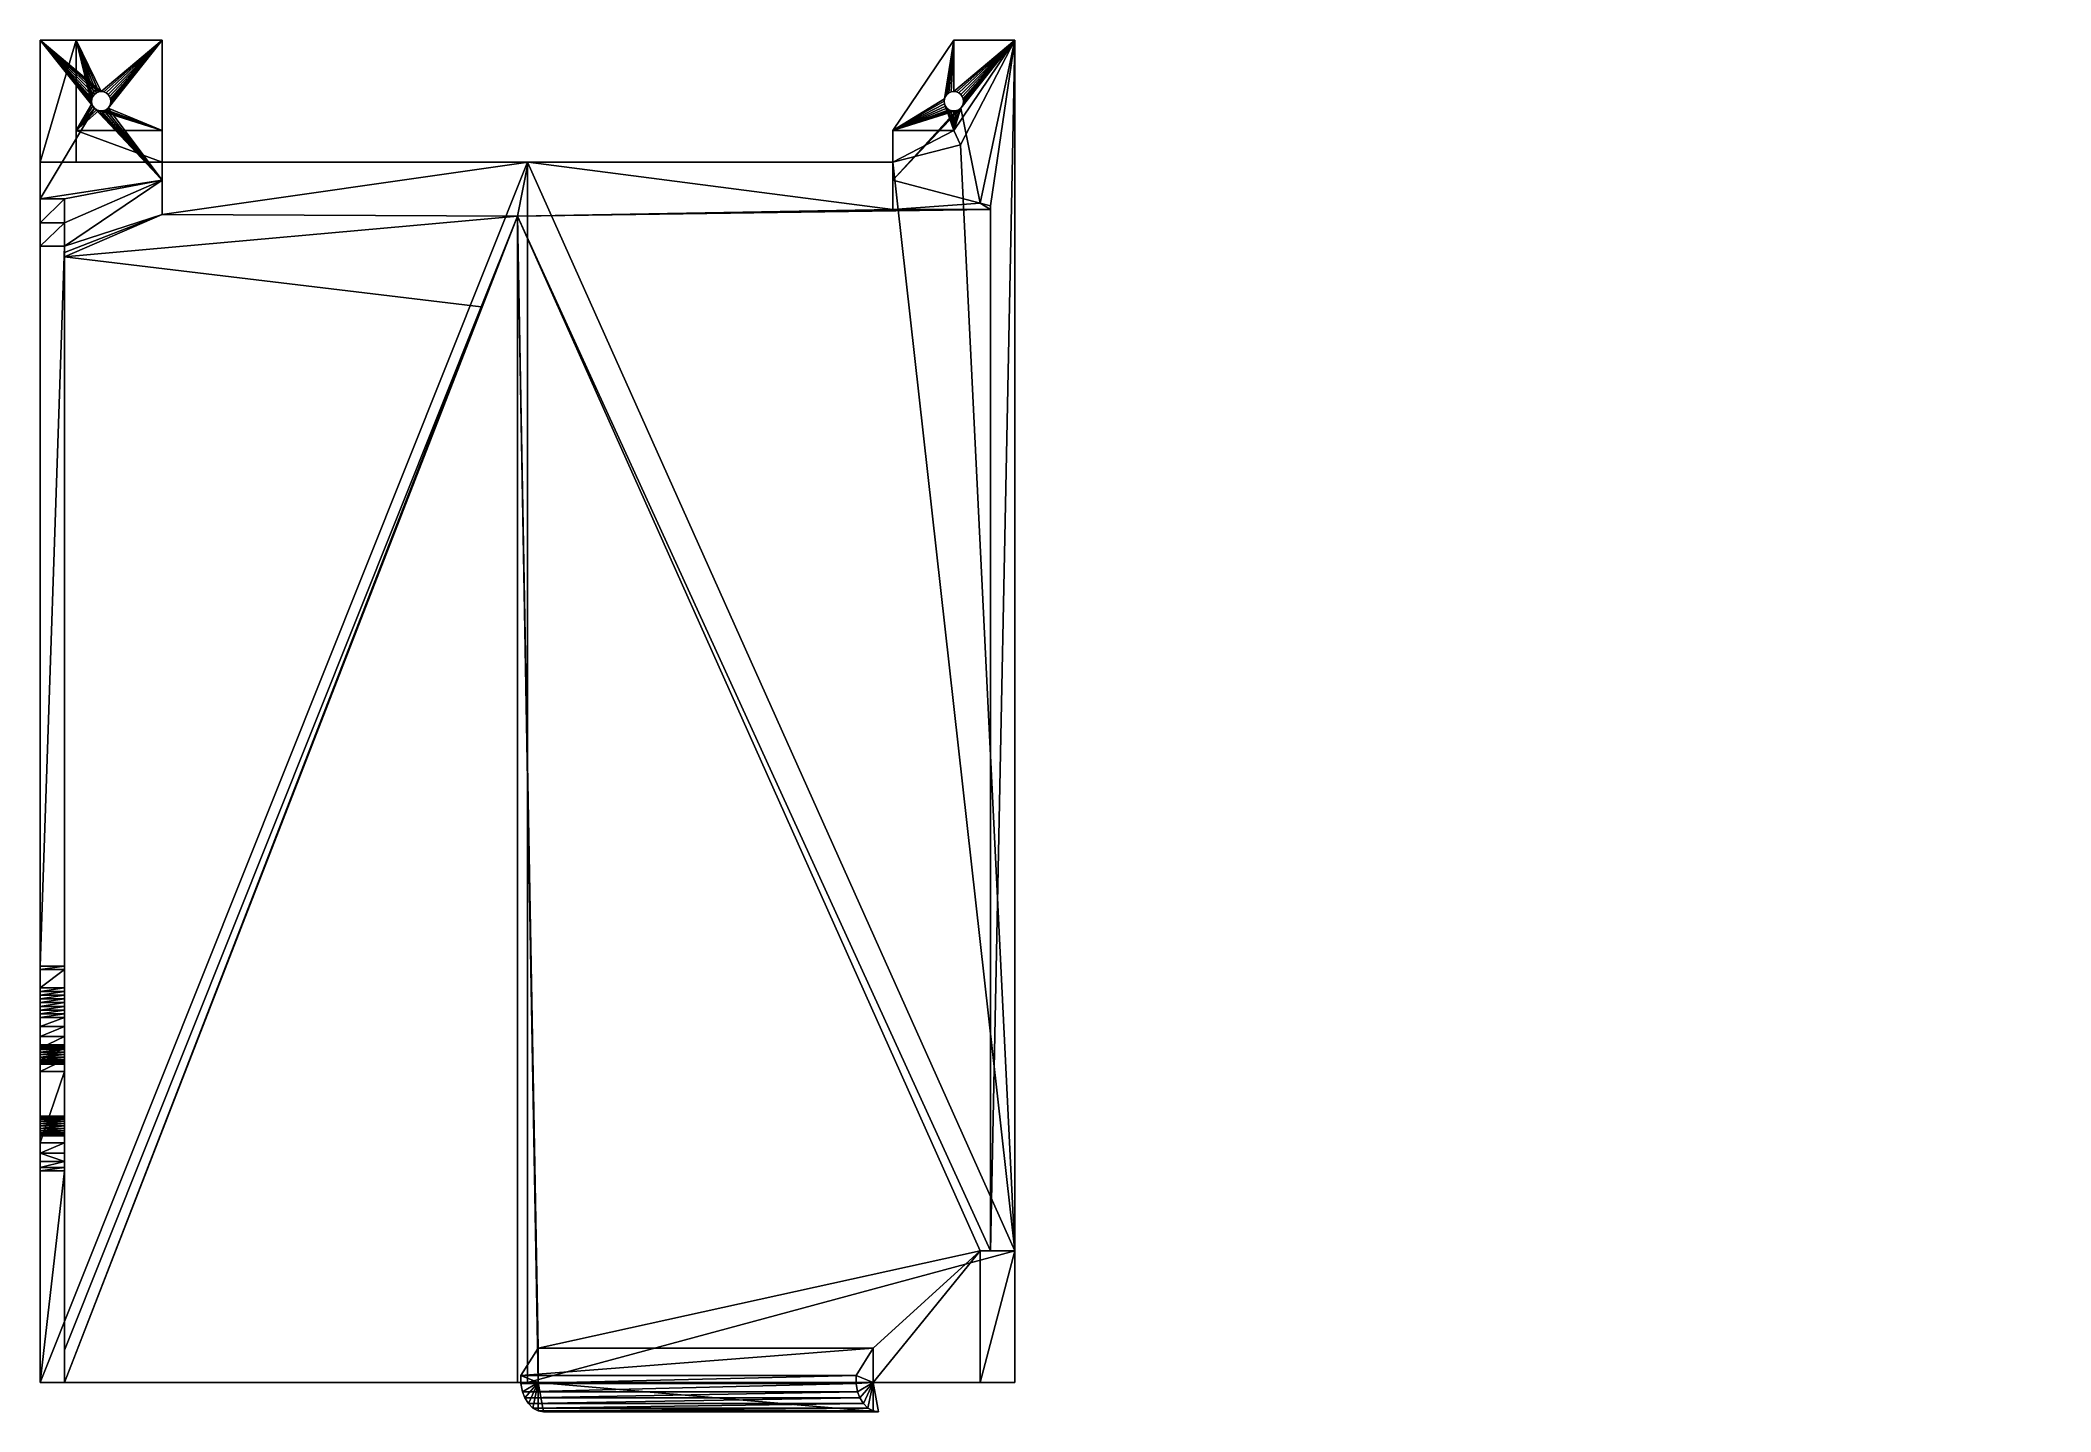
# Model space of a CAD drawing. Header units: millimetres. Extents: x -38752 to -34801, y 260924 to 263752.
# Drawn here: x -37795.5 to -37383.5, y 261888.1 to 262169 of the extents above; entities that cross this region are included whole.
import ezdxf

# ---------------------------------------------------------------- set-up
doc = ezdxf.new("R2010")
doc.units = ezdxf.units.MM
doc.layers.get('0').update_dxf_attribs({"lineweight": 9})
doc.layers.add('0.05', color=2, linetype='Continuous', lineweight=5)
doc.layers.add('0.09', color=1, linetype='Continuous', lineweight=9)
doc.styles.get("Standard").update_dxf_attribs({"font": 'arial.ttf'})

msp = doc.modelspace()

# ---------------------------------------------------------------- texts
at = {"layer": '0.05', "extrusion": (-2.39848e-17, -1, 2.24422e-33), "insert": (-37500.69, 261894.07, 112.65), "char_height": 20, "attachment_point": 1, "text_direction": (1, 0, 0)}
msp.add_mtext_dynamic_manual_height_columns('BOTTOM\\Pview', width=132.6723, gutter_width=12.5, heights=[0], dxfattribs=at)

# ---------------------------------------------------------------- linework, layer by layer
at = {"extrusion": (2.49184e-13, 1, -4.44089e-16)}
for p, q in [((-37795.48, 262136.53), (-37795.48, 262169.05)), ((-37770.48, 262169.05), (-37795.48, 262169.05)), ((-37795.48, 262169.05, 4), (-37795.48, 262169.05)), ((-37788.13, 262169.05, 4), (-37795.48, 262169.05, 4)), ((-37795.48, 262144.05, 4), (-37795.48, 262169.05, 4)), ((-37770.48, 262169.05, 5), (-37788.13, 262169.05, 5)), ((-37788.13, 262144.05, 4), (-37788.13, 262169.05, 4)), ((-37788.13, 262169.05, 5), (-37788.13, 262169.05, 4)), ((-37788.13, 262150.55, 5), (-37788.13, 262169.05, 5)), ((-37770.48, 262169.05, 5), (-37770.48, 262169.05)), ((-37770.48, 262140.35), (-37770.48, 262169.05)), ((-37770.48, 262150.55, 5), (-37770.48, 262169.05, 5)), ((-37620.77, 262150.55, 5), (-37608.27, 262169.05, 5)), ((-37620.77, 262150.55), (-37608.27, 262169.05)), ((-37595.77, 262169.05, 5), (-37608.27, 262169.05, 5)), ((-37595.77, 262169.05), (-37608.27, 262169.05)), ((-37608.27, 262169.05, 5), (-37608.27, 262169.05)), ((-37608.27, 262150.55, 5), (-37595.77, 262169.05, 5)), ((-37606.92, 262147.65, 16.15), (-37595.77, 262169.05, 5)), ((-37595.77, 262169.05, 5), (-37595.77, 261921.07, 5)), ((-37595.77, 262169.05), (-37595.77, 261921.07)), ((-37595.77, 262169.05, 5), (-37595.77, 262169.05)), ((-37784.98, 262156.55, 5), (-37784.98, 262156.55)), ((-37784.91, 262157.07, 5), (-37784.91, 262157.07)), ((-37784.91, 262156.03, 5), (-37784.91, 262156.03)), ((-37784.71, 262157.55, 5), (-37784.71, 262157.55)), ((-37784.71, 262155.55, 5), (-37784.71, 262155.55)), ((-37784.39, 262157.96, 5), (-37784.39, 262157.96)), ((-37784.39, 262155.13, 5), (-37784.39, 262155.13)), ((-37783.98, 262158.28, 5), (-37783.98, 262158.28)), ((-37783.5, 262158.48, 5), (-37783.5, 262158.48)), ((-37782.98, 262158.55, 5), (-37782.98, 262158.55)), ((-37782.46, 262158.48, 5), (-37782.46, 262158.48)), ((-37781.98, 262158.28, 5), (-37781.98, 262158.28)), ((-37781.57, 262157.96, 5), (-37781.57, 262157.96)), ((-37781.57, 262155.13, 5), (-37781.57, 262155.13)), ((-37781.25, 262157.55, 5), (-37781.25, 262157.55)), ((-37781.25, 262155.55, 5), (-37781.25, 262155.55)), ((-37781.05, 262157.07, 5), (-37781.05, 262157.07)), ((-37781.05, 262156.03, 5), (-37781.05, 262156.03)), ((-37780.98, 262156.55, 5), (-37780.98, 262156.55)), ((-37610.27, 262156.55, 5), (-37610.27, 262156.55)), ((-37610.2, 262157.07, 5), (-37610.2, 262157.07)), ((-37610.2, 262156.03, 5), (-37610.2, 262156.03)), ((-37610, 262157.55, 5), (-37610, 262157.55)), ((-37610, 262155.55, 5), (-37610, 262155.55)), ((-37609.68, 262157.96, 5), (-37609.68, 262157.96)), ((-37609.68, 262155.13, 5), (-37609.68, 262155.13)), ((-37609.27, 262158.28, 5), (-37609.27, 262158.28)), ((-37608.79, 262158.48, 5), (-37608.79, 262158.48)), ((-37608.27, 262158.55, 5), (-37608.27, 262158.55)), ((-37607.75, 262158.48, 5), (-37607.75, 262158.48)), ((-37607.27, 262158.28, 5), (-37607.27, 262158.28)), ((-37606.85, 262157.96, 5), (-37606.85, 262157.96)), ((-37606.85, 262155.13, 5), (-37606.85, 262155.13)), ((-37606.54, 262157.55, 5), (-37606.54, 262157.55)), ((-37606.54, 262155.55, 5), (-37606.54, 262155.55)), ((-37606.34, 262157.07, 5), (-37606.34, 262157.07)), ((-37606.34, 262156.03, 5), (-37606.34, 262156.03)), ((-37606.27, 262156.55, 5), (-37606.27, 262156.55)), ((-37783.98, 262154.82, 5), (-37783.98, 262154.82)), ((-37783.5, 262154.62, 5), (-37783.5, 262154.62)), ((-37782.98, 262154.55, 5), (-37782.98, 262154.55)), ((-37782.46, 262154.62, 5), (-37782.46, 262154.62)), ((-37781.98, 262154.82, 5), (-37781.98, 262154.82)), ((-37609.27, 262154.82, 5), (-37609.27, 262154.82)), ((-37608.79, 262154.62, 5), (-37608.79, 262154.62)), ((-37608.27, 262154.55, 5), (-37608.27, 262154.55)), ((-37607.75, 262154.62, 5), (-37607.75, 262154.62)), ((-37607.27, 262154.82, 5), (-37607.27, 262154.82)), ((-37788.13, 262144.05, 5), (-37788.13, 262150.55, 5)), ((-37770.48, 262150.55, 5), (-37788.13, 262150.55, 5)), ((-37770.48, 262144.05, 22.65), (-37788.13, 262150.55, 5)), ((-37770.48, 262144.05, 22.65), (-37770.48, 262150.55, 5)), ((-37620.77, 262150.55, 5), (-37620.77, 262150.55)), ((-37620.77, 262150.55), (-37620.77, 262140.35)), ((-37620.77, 262150.55, 5), (-37620.77, 262144.05, 30)), ((-37608.27, 262150.55, 5), (-37620.77, 262150.55, 5)), ((-37620.77, 262144.05, 30), (-37606.92, 262147.65, 16.15)), ((-37606.92, 262147.65, 16.15), (-37608.27, 262150.55, 5)), ((-37695.62, 262144.05, 104.86), (-37795.48, 261894.07, 104.86)), ((-37695.62, 262144.05, 104.86), (-37795.48, 262144.05, 5)), ((-37795.48, 261894.07, 104.86), (-37795.48, 262144.05, 5)), ((-37788.13, 262144.05, 4), (-37795.48, 262144.05, 4)), ((-37795.48, 262144.05, 5), (-37795.48, 262144.05, 4)), ((-37788.13, 262144.05, 5), (-37770.48, 262144.05, 22.65)), ((-37788.13, 262144.05, 5), (-37788.13, 262144.05, 4)), ((-37770.48, 262144.05, 22.65), (-37695.49, 262144.05, 97.65)), ((-37770.48, 262133.35, 26.93), (-37770.48, 262144.05, 22.65)), ((-37697.7, 262132.99, 99.86), (-37695.49, 262144.05, 97.65)), ((-37695.62, 262144.05, 104.86), (-37695.62, 261894.07, 104.86)), ((-37695.62, 262144.05, 104.86), (-37692.09, 262144.05, 101.32)), ((-37695.49, 262144.05, 97.65), (-37620.77, 262144.05, 22.93)), ((-37692.09, 262144.05, 101.32), (-37622.18, 262144.05, 31.41)), ((-37622.18, 262144.05, 31.41), (-37620.77, 262144.05, 30)), ((-37620.77, 262144.05, 22.93), (-37620.77, 262134.39, 22.93)), ((-37620.77, 262144.05, 22.93), (-37620.77, 262144.05, 30)), ((-37790.48, 262136.53), (-37770.48, 262140.35)), ((-37790.48, 262131.61, 0.44), (-37770.48, 262140.35)), ((-37790.48, 262126.89, 1.85), (-37770.48, 262140.35)), ((-37770.48, 262133.35, 26.93), (-37770.48, 262140.35)), ((-37620.77, 262140.35), (-37620.77, 262134.39, 22.93)), ((-37620.77, 262140.35), (-37602.84, 262135.69)), ((-37795.48, 262131.61, 0.44), (-37795.48, 262136.53)), ((-37795.48, 262136.53), (-37790.48, 262136.53)), ((-37790.48, 262131.61, 0.44), (-37790.48, 262136.53)), ((-37602.84, 262135.69), (-37600.77, 262135.15)), ((-37600.77, 261921.07), (-37600.77, 262135.15)), ((-37600.77, 262134.39, 2.93), (-37600.77, 262135.15)), ((-37795.48, 262131.61, 0.44), (-37795.48, 262126.89, 1.85)), ((-37795.48, 262131.61, 0.44), (-37790.48, 262131.61, 0.44)), ((-37790.48, 262124.67, 10.39), (-37770.48, 262133.35, 26.93)), ((-37790.48, 262131.61, 0.44), (-37790.48, 262126.89, 1.85)), ((-37705.11, 262114.43, 99.86), (-37697.7, 262132.99, 99.86)), ((-37697.7, 262132.99, 99.86), (-37697.7, 261894.07, 99.86)), ((-37620.77, 262134.39, 22.93), (-37600.77, 262134.39, 2.93)), ((-37600.77, 261921.07, 2.93), (-37600.77, 262134.39, 2.93)), ((-37795.48, 262126.89, 1.85), (-37795.48, 261979.37, 60.78)), ((-37795.48, 262126.89, 1.85), (-37790.48, 262126.89, 1.85)), ((-37790.48, 261979.37, 60.78), (-37790.48, 262126.89, 1.85)), ((-37790.48, 262125.59, 6.85), (-37790.48, 262126.89, 1.85)), ((-37790.48, 262125.59, 6.85), (-37790.48, 262124.67, 10.39)), ((-37790.48, 262124.67, 10.39), (-37790.48, 261900.71, 99.86)), ((-37790.48, 261900.71, 99.86), (-37705.11, 262114.43, 99.86)), ((-37795.48, 261979.37, 60.78), (-37790.48, 261979.37, 60.78)), ((-37795.48, 261978.64, 61.04), (-37795.48, 261979.37, 60.78)), ((-37795.48, 261974.9, 62.46), (-37795.48, 261978.64, 61.04)), ((-37795.48, 261978.64, 61.04), (-37790.48, 261978.64, 61.04)), ((-37790.48, 261974.9, 62.46), (-37790.48, 261978.64, 61.04)), ((-37795.48, 261974.9, 62.46), (-37790.48, 261974.9, 62.46)), ((-37795.48, 261974.17, 62.71), (-37790.48, 261974.17, 62.71)), ((-37795.48, 261973.42, 62.9), (-37790.48, 261973.42, 62.9)), ((-37795.48, 261972.65, 63.01), (-37790.48, 261972.65, 63.01)), ((-37795.48, 261971.88, 63.06), (-37790.48, 261971.88, 63.06)), ((-37795.48, 261971.11, 63.03), (-37790.48, 261971.11, 63.03)), ((-37795.48, 261970.34, 62.93), (-37790.48, 261970.34, 62.93)), ((-37795.48, 261969.59, 62.76), (-37790.48, 261969.59, 62.76)), ((-37795.48, 261968.85, 62.52), (-37790.48, 261968.85, 62.52)), ((-37795.48, 261967, 60.72), (-37795.48, 261968.85, 62.52)), ((-37795.48, 261967, 60.72), (-37790.48, 261967, 60.72)), ((-37790.48, 261968.85, 62.52), (-37790.48, 261967, 60.72)), ((-37795.48, 261964.92, 59.48), (-37790.48, 261964.92, 59.48)), ((-37795.48, 261963.26, 68.02), (-37790.48, 261963.26, 68.02)), ((-37795.48, 261963.19, 68.54), (-37790.48, 261963.19, 68.54)), ((-37795.48, 261963.19, 67.5), (-37790.48, 261963.19, 67.5)), ((-37795.48, 261963.17, 68.59), (-37790.48, 261963.17, 68.59)), ((-37795.48, 261963.1, 67.28), (-37790.48, 261963.1, 67.28)), ((-37795.48, 261962.99, 69.02), (-37790.48, 261962.99, 69.02)), ((-37795.48, 261962.99, 67.02), (-37790.48, 261962.99, 67.02)), ((-37795.48, 261962.67, 69.43), (-37790.48, 261962.67, 69.43)), ((-37795.48, 261962.67, 66.6), (-37790.48, 261962.67, 66.6)), ((-37795.48, 261962.58, 58.83), (-37790.48, 261962.58, 58.83)), ((-37795.48, 261962.26, 69.75), (-37790.48, 261962.26, 69.75)), ((-37795.48, 261962.26, 66.29), (-37790.48, 261962.26, 66.29)), ((-37795.48, 261961.77, 69.95), (-37790.48, 261961.77, 69.95)), ((-37795.48, 261961.77, 66.09), (-37790.48, 261961.77, 66.09)), ((-37795.48, 261961.26, 70.02), (-37790.48, 261961.26, 70.02)), ((-37795.48, 261961.26, 66.02), (-37790.48, 261961.26, 66.02)), ((-37795.48, 261960.74, 69.95), (-37790.48, 261960.74, 69.95)), ((-37795.48, 261960.74, 66.09), (-37790.48, 261960.74, 66.09)), ((-37795.48, 261960.26, 69.75), (-37790.48, 261960.26, 69.75)), ((-37795.48, 261960.26, 66.29), (-37790.48, 261960.26, 66.29)), ((-37795.48, 261960.16, 58.8), (-37790.48, 261960.16, 58.8)), ((-37795.48, 261959.84, 69.43), (-37790.48, 261959.84, 69.43)), ((-37795.48, 261959.84, 66.6), (-37790.48, 261959.84, 66.6)), ((-37795.48, 261959.52, 69.02), (-37790.48, 261959.52, 69.02)), ((-37795.48, 261959.52, 67.02), (-37790.48, 261959.52, 67.02)), ((-37795.48, 261959.41, 68.75), (-37790.48, 261959.41, 68.75)), ((-37795.48, 261959.35, 67.45), (-37790.48, 261959.35, 67.45)), ((-37795.48, 261959.32, 68.54), (-37790.48, 261959.32, 68.54)), ((-37795.48, 261959.32, 67.5), (-37790.48, 261959.32, 67.5)), ((-37795.48, 261959.26, 68.02), (-37790.48, 261959.26, 68.02)), ((-37795.48, 261957.81, 59.39), (-37795.48, 261943.17, 65.24)), ((-37795.48, 261957.81, 59.39), (-37790.48, 261957.81, 59.39)), ((-37790.48, 261957.81, 59.39), (-37790.48, 261943.17, 65.24)), ((-37795.48, 261948.62, 73.86), (-37790.48, 261948.62, 73.86)), ((-37795.48, 261948.55, 74.38), (-37790.48, 261948.55, 74.38)), ((-37795.48, 261948.55, 73.35), (-37790.48, 261948.55, 73.35)), ((-37795.48, 261948.53, 74.44), (-37790.48, 261948.53, 74.44)), ((-37795.48, 261948.46, 73.13), (-37790.48, 261948.46, 73.13)), ((-37795.48, 261948.35, 74.86), (-37790.48, 261948.35, 74.86)), ((-37795.48, 261948.35, 72.86), (-37790.48, 261948.35, 72.86)), ((-37795.48, 261948.03, 75.28), (-37790.48, 261948.03, 75.28)), ((-37795.48, 261948.03, 72.45), (-37790.48, 261948.03, 72.45)), ((-37795.48, 261947.62, 75.6), (-37790.48, 261947.62, 75.6)), ((-37795.48, 261947.62, 72.13), (-37790.48, 261947.62, 72.13)), ((-37795.48, 261947.14, 75.8), (-37790.48, 261947.14, 75.8)), ((-37795.48, 261947.14, 71.93), (-37790.48, 261947.14, 71.93)), ((-37795.48, 261946.62, 75.86), (-37790.48, 261946.62, 75.86)), ((-37795.48, 261946.62, 71.86), (-37790.48, 261946.62, 71.86)), ((-37795.48, 261946.1, 75.8), (-37790.48, 261946.1, 75.8)), ((-37795.48, 261946.1, 71.93), (-37790.48, 261946.1, 71.93)), ((-37795.48, 261945.62, 75.6), (-37790.48, 261945.62, 75.6)), ((-37795.48, 261945.62, 72.13), (-37790.48, 261945.62, 72.13)), ((-37795.48, 261945.21, 75.28), (-37790.48, 261945.21, 75.28)), ((-37795.48, 261945.21, 72.45), (-37790.48, 261945.21, 72.45)), ((-37795.48, 261944.89, 74.86), (-37790.48, 261944.89, 74.86)), ((-37795.48, 261944.89, 72.86), (-37790.48, 261944.89, 72.86)), ((-37795.48, 261944.78, 74.6), (-37790.48, 261944.78, 74.6)), ((-37795.48, 261944.71, 73.29), (-37790.48, 261944.71, 73.29)), ((-37795.48, 261944.69, 74.38), (-37790.48, 261944.69, 74.38)), ((-37795.48, 261944.69, 73.35), (-37790.48, 261944.69, 73.35)), ((-37795.48, 261944.62, 73.86), (-37790.48, 261944.62, 73.86)), ((-37795.48, 261943.17, 65.24), (-37790.48, 261943.17, 65.24)), ((-37795.48, 261941.06, 66.43), (-37790.48, 261941.06, 66.43)), ((-37795.48, 261939.32, 68.12), (-37790.48, 261939.32, 68.12)), ((-37795.48, 261938.09, 70.2), (-37790.48, 261938.09, 70.2)), ((-37795.48, 261937.43, 72.54), (-37790.48, 261937.43, 72.54)), ((-37795.48, 261937.41, 73.86), (-37795.48, 261937.41, 82.54)), ((-37795.48, 261937.41, 82.54), (-37795.48, 261894.07, 99.86)), ((-37795.48, 261937.41, 82.54), (-37790.48, 261937.41, 82.54)), ((-37795.48, 261937.41, 73.86), (-37790.48, 261937.41, 73.86)), ((-37790.48, 261937.41, 82.54), (-37790.48, 261894.07, 99.86)), ((-37790.48, 261937.41, 73.86), (-37790.48, 261937.41, 82.54)), ((-37602.84, 261921.07, 5), (-37602.84, 261894.07, 5)), ((-37602.84, 261921.07, 5), (-37600.77, 261921.07, 2.93)), ((-37595.77, 261921.07, 5), (-37602.84, 261921.07, 5)), ((-37600.77, 261921.07, 2.93), (-37600.77, 261921.07)), ((-37595.77, 261921.07), (-37600.77, 261921.07)), ((-37595.77, 261894.07, 5), (-37595.77, 261921.07, 5)), ((-37595.77, 261921.07), (-37595.77, 261921.07, 5)), ((-37790.48, 261900.71, 99.86), (-37790.48, 261894.07, 99.86)), ((-37693.45, 261901.07, 95.61), (-37696.97, 261895.47, 92.1)), ((-37693.45, 261901.07, 95.61), (-37693.45, 261894.07, 95.61)), ((-37693.45, 261901.07, 95.61), (-37624.79, 261901.07, 26.96)), ((-37624.79, 261901.07, 26.96), (-37628.31, 261895.47, 23.44)), ((-37624.79, 261894.07, 26.96), (-37624.79, 261901.07, 26.96)), ((-37696.97, 261895.47, 92.1), (-37628.31, 261895.47, 23.44)), ((-37696.97, 261895.47, 92.1), (-37696.97, 261893.88, 92.09)), ((-37628.31, 261895.47, 23.44), (-37628.31, 261893.88, 23.44)), ((-37695.62, 261894.07, 104.86), (-37795.48, 261894.07, 104.86)), ((-37795.48, 261894.07, 104.86), (-37795.48, 261894.07, 99.86)), ((-37790.48, 261894.07, 99.86), (-37795.48, 261894.07, 99.86)), ((-37697.7, 261894.07, 99.86), (-37790.48, 261894.07, 99.86)), ((-37697.7, 261894.07, 99.86), (-37693.45, 261894.07, 95.61)), ((-37696.97, 261893.88, 92.09), (-37696.64, 261892.16, 92.43)), ((-37696.97, 261893.88, 92.09), (-37628.31, 261893.88, 23.44)), ((-37696.64, 261892.16, 92.43), (-37627.98, 261892.16, 23.77)), ((-37695.62, 261894.07, 104.86), (-37595.77, 261894.07, 5)), ((-37692.36, 261888.07, 96.71), (-37693.45, 261894.07, 95.61)), ((-37693.45, 261894.07, 95.61), (-37624.79, 261894.07, 26.96)), ((-37628.31, 261893.88, 23.44), (-37627.98, 261892.16, 23.77)), ((-37624.79, 261894.07, 26.96), (-37602.84, 261894.07, 5)), ((-37623.7, 261888.07, 28.05), (-37624.79, 261894.07, 26.96)), ((-37595.77, 261894.07, 5), (-37602.84, 261894.07, 5)), ((-37696.19, 261890.93, 92.88), (-37627.53, 261890.93, 24.22)), ((-37695.44, 261889.74, 93.62), (-37626.78, 261889.74, 24.96)), ((-37694.52, 261888.83, 94.55), (-37625.86, 261888.83, 25.89)), ((-37693.47, 261888.26, 95.6), (-37624.81, 261888.26, 26.94)), ((-37623.7, 261888.07, 28.05), (-37692.36, 261888.07, 96.71))]:
    msp.add_line(p, q, dxfattribs=at)
for points in [[(-37781.98, 262158.28, 5), (-37781.57, 262157.96, 5), (-37781.25, 262157.55, 5), (-37781.05, 262157.07, 5), (-37780.98, 262156.55, 5), (-37781.05, 262156.03, 5), (-37781.25, 262155.55, 5), (-37781.57, 262155.13, 5), (-37781.98, 262154.82, 5), (-37782.46, 262154.62, 5), (-37782.98, 262154.55, 5), (-37783.5, 262154.62, 5), (-37783.98, 262154.82, 5), (-37784.39, 262155.13, 5), (-37784.71, 262155.55, 5), (-37784.91, 262156.03, 5), (-37784.98, 262156.55, 5), (-37784.91, 262157.07, 5), (-37784.71, 262157.55, 5), (-37784.39, 262157.96, 5), (-37783.98, 262158.28, 5), (-37783.5, 262158.48, 5), (-37782.98, 262158.55, 5), (-37782.46, 262158.48, 5), (-37781.98, 262158.28, 5)], [(-37784.39, 262157.96, 0), (-37783.98, 262158.28, 0), (-37783.5, 262158.48, 0), (-37782.98, 262158.55, 0), (-37782.46, 262158.48, 0), (-37781.98, 262158.28, 0), (-37781.57, 262157.96, 0), (-37781.25, 262157.55, 0), (-37781.05, 262157.07, 0), (-37780.98, 262156.55, 0), (-37781.05, 262156.03, 0), (-37781.25, 262155.55, 0), (-37781.57, 262155.13, 0), (-37781.98, 262154.82, 0), (-37782.46, 262154.62, 0), (-37782.86, 262154.56, 0), (-37782.98, 262154.55, 0), (-37783.5, 262154.62, 0), (-37783.98, 262154.82, 0), (-37784.39, 262155.13, 0), (-37784.71, 262155.55, 0), (-37784.91, 262156.03, 0), (-37784.98, 262156.55, 0), (-37784.93, 262156.93, 0), (-37784.91, 262157.07, 0), (-37784.71, 262157.55, 0), (-37784.39, 262157.96, 0)], [(-37610.27, 262156.55, 5), (-37610.2, 262157.07, 5), (-37610, 262157.55, 5), (-37609.68, 262157.96, 5), (-37609.27, 262158.28, 5), (-37608.79, 262158.48, 5), (-37608.27, 262158.55, 5), (-37607.75, 262158.48, 5), (-37607.27, 262158.28, 5), (-37606.85, 262157.96, 5), (-37606.54, 262157.55, 5), (-37606.34, 262157.07, 5), (-37606.27, 262156.55, 5), (-37606.34, 262156.03, 5), (-37606.54, 262155.55, 5), (-37606.85, 262155.13, 5), (-37607.27, 262154.82, 5), (-37607.75, 262154.62, 5), (-37608.27, 262154.55, 5), (-37608.79, 262154.62, 5), (-37609.27, 262154.82, 5), (-37609.68, 262155.13, 5), (-37610, 262155.55, 5), (-37610.2, 262156.03, 5), (-37610.27, 262156.55, 5)], [(-37609.68, 262157.96, 0), (-37609.27, 262158.28, 0), (-37608.79, 262158.48, 0), (-37608.27, 262158.55, 0), (-37607.75, 262158.48, 0), (-37607.27, 262158.28, 0), (-37606.85, 262157.96, 0), (-37606.54, 262157.55, 0), (-37606.34, 262157.07, 0), (-37606.27, 262156.55, 0), (-37606.34, 262156.03, 0), (-37606.54, 262155.55, 0), (-37606.85, 262155.13, 0), (-37607.27, 262154.82, 0), (-37607.75, 262154.62, 0), (-37608.27, 262154.55, 0), (-37608.79, 262154.62, 0), (-37609.27, 262154.82, 0), (-37609.68, 262155.13, 0), (-37610, 262155.55, 0), (-37610.2, 262156.03, 0), (-37610.27, 262156.55, 0), (-37610.2, 262157.07, 0), (-37610, 262157.55, 0), (-37609.68, 262157.96, 0)], [(-37790.48, 261979.37, 60.78), (-37790.48, 261978.64, 61.04)], [(-37795.48, 261974.9, 62.46), (-37795.48, 261974.17, 62.71), (-37795.48, 261973.42, 62.9), (-37795.48, 261972.65, 63.01), (-37795.48, 261971.88, 63.06), (-37795.48, 261971.11, 63.03), (-37795.48, 261970.34, 62.93), (-37795.48, 261969.59, 62.76), (-37795.48, 261968.85, 62.52)], [(-37790.48, 261974.9, 62.46), (-37790.48, 261974.17, 62.71), (-37790.48, 261973.42, 62.9), (-37790.48, 261972.65, 63.01), (-37790.48, 261971.88, 63.06), (-37790.48, 261971.11, 63.03), (-37790.48, 261970.34, 62.93), (-37790.48, 261969.59, 62.76), (-37790.48, 261968.85, 62.52)], [(-37795.48, 261967, 60.72), (-37795.48, 261964.92, 59.48), (-37795.48, 261962.58, 58.83), (-37795.48, 261960.16, 58.8), (-37795.48, 261957.81, 59.39)], [(-37790.48, 261967, 60.72), (-37790.48, 261964.92, 59.48), (-37790.48, 261962.58, 58.83), (-37790.48, 261960.16, 58.8), (-37790.48, 261957.81, 59.39)], [(-37795.48, 261959.52, 67.02), (-37795.48, 261959.35, 67.45), (-37795.48, 261959.32, 67.5), (-37795.48, 261959.26, 68.02), (-37795.48, 261959.32, 68.54), (-37795.48, 261959.41, 68.75), (-37795.48, 261959.52, 69.02), (-37795.48, 261959.84, 69.43), (-37795.48, 261960.26, 69.75), (-37795.48, 261960.74, 69.95), (-37795.48, 261961.26, 70.02), (-37795.48, 261961.77, 69.95), (-37795.48, 261962.26, 69.75), (-37795.48, 261962.67, 69.43), (-37795.48, 261962.99, 69.02), (-37795.48, 261963.17, 68.59), (-37795.48, 261963.19, 68.54), (-37795.48, 261963.26, 68.02), (-37795.48, 261963.19, 67.5), (-37795.48, 261963.1, 67.28), (-37795.48, 261962.99, 67.02), (-37795.48, 261962.67, 66.6), (-37795.48, 261962.26, 66.29), (-37795.48, 261961.77, 66.09), (-37795.48, 261961.26, 66.02), (-37795.48, 261960.74, 66.09), (-37795.48, 261960.26, 66.29), (-37795.48, 261959.84, 66.6), (-37795.48, 261959.52, 67.02)], [(-37790.48, 261962.26, 69.75), (-37790.48, 261962.67, 69.43), (-37790.48, 261962.99, 69.02), (-37790.48, 261963.17, 68.59), (-37790.48, 261963.19, 68.54), (-37790.48, 261963.26, 68.02), (-37790.48, 261963.19, 67.5), (-37790.48, 261963.1, 67.28), (-37790.48, 261962.99, 67.02), (-37790.48, 261962.67, 66.6), (-37790.48, 261962.26, 66.29), (-37790.48, 261961.77, 66.09), (-37790.48, 261961.26, 66.02), (-37790.48, 261960.74, 66.09), (-37790.48, 261960.26, 66.29), (-37790.48, 261959.84, 66.6), (-37790.48, 261959.52, 67.02), (-37790.48, 261959.35, 67.45), (-37790.48, 261959.32, 67.5), (-37790.48, 261959.26, 68.02), (-37790.48, 261959.32, 68.54), (-37790.48, 261959.41, 68.75), (-37790.48, 261959.52, 69.02), (-37790.48, 261959.84, 69.43), (-37790.48, 261960.26, 69.75), (-37790.48, 261960.74, 69.95), (-37790.48, 261961.26, 70.02), (-37790.48, 261961.77, 69.95), (-37790.48, 261962.26, 69.75)], [(-37795.48, 261945.21, 72.45), (-37795.48, 261944.89, 72.86), (-37795.48, 261944.71, 73.29), (-37795.48, 261944.69, 73.35), (-37795.48, 261944.62, 73.86), (-37795.48, 261944.69, 74.38), (-37795.48, 261944.78, 74.6), (-37795.48, 261944.89, 74.86), (-37795.48, 261945.21, 75.28), (-37795.48, 261945.62, 75.6), (-37795.48, 261946.1, 75.8), (-37795.48, 261946.62, 75.86), (-37795.48, 261947.14, 75.8), (-37795.48, 261947.62, 75.6), (-37795.48, 261948.03, 75.28), (-37795.48, 261948.35, 74.86), (-37795.48, 261948.53, 74.44), (-37795.48, 261948.55, 74.38), (-37795.48, 261948.62, 73.86), (-37795.48, 261948.55, 73.35), (-37795.48, 261948.46, 73.13), (-37795.48, 261948.35, 72.86), (-37795.48, 261948.03, 72.45), (-37795.48, 261947.62, 72.13), (-37795.48, 261947.14, 71.93), (-37795.48, 261946.62, 71.86), (-37795.48, 261946.1, 71.93), (-37795.48, 261945.62, 72.13), (-37795.48, 261945.21, 72.45)], [(-37790.48, 261946.1, 71.93), (-37790.48, 261945.62, 72.13), (-37790.48, 261945.21, 72.45), (-37790.48, 261944.89, 72.86), (-37790.48, 261944.71, 73.29), (-37790.48, 261944.69, 73.35), (-37790.48, 261944.62, 73.86), (-37790.48, 261944.69, 74.38), (-37790.48, 261944.78, 74.6), (-37790.48, 261944.89, 74.86), (-37790.48, 261945.21, 75.28), (-37790.48, 261945.62, 75.6), (-37790.48, 261946.1, 75.8), (-37790.48, 261946.62, 75.86), (-37790.48, 261947.14, 75.8), (-37790.48, 261947.62, 75.6), (-37790.48, 261948.03, 75.28), (-37790.48, 261948.35, 74.86), (-37790.48, 261948.53, 74.44), (-37790.48, 261948.55, 74.38), (-37790.48, 261948.62, 73.86), (-37790.48, 261948.55, 73.35), (-37790.48, 261948.46, 73.13), (-37790.48, 261948.35, 72.86), (-37790.48, 261948.03, 72.45), (-37790.48, 261947.62, 72.13), (-37790.48, 261947.14, 71.93), (-37790.48, 261946.62, 71.86), (-37790.48, 261946.1, 71.93)], [(-37795.48, 261943.17, 65.24), (-37795.48, 261941.06, 66.43)], [(-37795.48, 261941.06, 66.43), (-37795.48, 261939.32, 68.12)], [(-37790.48, 261943.17, 65.24), (-37790.48, 261941.06, 66.43)], [(-37790.48, 261941.06, 66.43), (-37790.48, 261939.32, 68.12)], [(-37795.48, 261939.32, 68.12), (-37795.48, 261938.09, 70.2)], [(-37795.48, 261938.09, 70.2), (-37795.48, 261937.43, 72.54)], [(-37795.48, 261937.43, 72.54), (-37795.48, 261937.41, 73.86)], [(-37790.48, 261939.32, 68.12), (-37790.48, 261938.09, 70.2)], [(-37790.48, 261938.09, 70.2), (-37790.48, 261937.43, 72.54)], [(-37790.48, 261937.43, 72.54), (-37790.48, 261937.41, 73.86)], [(-37696.64, 261892.16, 92.43), (-37696.19, 261890.93, 92.88), (-37695.44, 261889.74, 93.62), (-37694.52, 261888.83, 94.55), (-37693.47, 261888.26, 95.6), (-37692.36, 261888.07, 96.71)], [(-37627.98, 261892.16, 23.77), (-37627.53, 261890.93, 24.22), (-37626.78, 261889.74, 24.96), (-37625.86, 261888.83, 25.89), (-37624.81, 261888.26, 26.94), (-37623.7, 261888.07, 28.05)]]:
    msp.add_polyline3d(points)

msp.set_redraw_order([(e.dxf.handle, doc.entitydb.next_handle()) for e in msp.query("TEXT MTEXT ATTDEF DIMENSION ARC_DIMENSION")])  # texts and dimensions are drawn at this point

# ---------------------------------------------------------------- meshes
at = {"layer": '0.09'}
mesh = msp.add_polyface(dxfattribs=at)
corners = [(-37788.13, 262169.05, 5), (-37770.48, 262169.05), (-37770.48, 262169.05, 5), (-37788.13, 262169.05, 4), (-37795.48, 262169.05), (-37795.48, 262169.05, 4)]
mesh.append_faces([[corners[k] for k in face] for face in [(0, 1, 2), (4, 3, 5)]], dxfattribs={"vtx0": -1})
mesh.append_faces([[corners[k] for k in face] for face in [(1, 3, 4)]], dxfattribs={"vtx0": -1, "vtx1": -1})
mesh.append_faces([[corners[k] for k in face] for face in [(1, 0, 3)]], dxfattribs={"vtx0": -1, "vtx2": -1})
mesh = msp.add_polyface(dxfattribs=at)
corners = [(-37795.48, 262144.05, 4), (-37788.13, 262169.05, 4), (-37788.13, 262144.05, 4), (-37795.48, 262169.05, 4)]
mesh.append_faces([[corners[k] for k in face] for face in [(0, 1, 2), (1, 0, 3)]], dxfattribs={"vtx0": -1})
mesh = msp.add_polyface(dxfattribs=at)
corners = [(-37770.48, 262140.35), (-37782.46, 262154.62), (-37782.98, 262154.55), (-37781.98, 262154.82), (-37781.57, 262155.13), (-37770.48, 262169.05), (-37782.86, 262154.56), (-37781.25, 262155.55), (-37781.05, 262156.03), (-37780.98, 262156.55), (-37781.05, 262157.07), (-37781.25, 262157.55), (-37781.57, 262157.96), (-37781.98, 262158.28), (-37782.46, 262158.48), (-37782.98, 262158.55), (-37795.48, 262136.53), (-37790.48, 262136.53), (-37784.39, 262155.13), (-37795.48, 262169.05), (-37783.98, 262154.82), (-37783.5, 262154.62), (-37784.71, 262155.55), (-37784.91, 262156.03), (-37784.98, 262156.55), (-37784.93, 262156.93), (-37784.91, 262157.07), (-37784.71, 262157.55), (-37784.39, 262157.96), (-37783.98, 262158.28), (-37783.5, 262158.48)]
mesh.append_faces([[corners[k] for k in face] for face in [(2, 1, 6), (0, 16, 17)]], dxfattribs={"vtx0": -1})
mesh.append_faces([[corners[k] for k in face] for face in [(1, 0, 3), (3, 0, 4), (4, 5, 7), (7, 5, 8), (8, 5, 9), (9, 5, 10), (10, 5, 11), (11, 5, 12), (12, 5, 13), (13, 5, 14), (14, 5, 15), (16, 18, 19), (18, 0, 20), (20, 0, 21), (21, 0, 2), (19, 15, 5)]], dxfattribs={"vtx0": -1, "vtx1": -1})
mesh.append_faces([[corners[k] for k in face] for face in [(0, 1, 2), (16, 0, 18)]], dxfattribs={"vtx0": -1, "vtx1": -1, "vtx2": -1})
mesh.append_faces([[corners[k] for k in face] for face in [(4, 0, 5), (19, 18, 22), (19, 22, 23), (19, 23, 24), (19, 24, 25), (19, 25, 26), (19, 26, 27), (19, 27, 28), (19, 28, 29), (19, 29, 30), (19, 30, 15)]], dxfattribs={"vtx0": -1, "vtx2": -1})
mesh = msp.add_polyface(dxfattribs=at)
corners = [(-37795.48, 261937.41, 82.54), (-37795.48, 261946.1, 75.8), (-37795.48, 261946.62, 75.86), (-37795.48, 261937.41, 73.86), (-37795.48, 261945.62, 75.6), (-37795.48, 261945.21, 75.28), (-37795.48, 261944.89, 74.86), (-37795.48, 261944.78, 74.6), (-37795.48, 261944.69, 74.38), (-37795.48, 261944.62, 73.86), (-37795.48, 261944.69, 73.35), (-37795.48, 261937.43, 72.54), (-37795.48, 261944.71, 73.29), (-37795.48, 261944.89, 72.86), (-37795.48, 261945.21, 72.45), (-37795.48, 261938.09, 70.2), (-37795.48, 261945.62, 72.13), (-37795.48, 261946.1, 71.93), (-37795.48, 261946.62, 71.86), (-37795.48, 261939.32, 68.12), (-37795.48, 261961.26, 70.02), (-37795.48, 261960.74, 69.95), (-37795.48, 261960.26, 69.75), (-37795.48, 261959.84, 69.43), (-37795.48, 261959.52, 69.02), (-37795.48, 261959.41, 68.75), (-37795.48, 261959.32, 68.54), (-37795.48, 261959.26, 68.02), (-37795.48, 261941.06, 66.43), (-37795.48, 261959.32, 67.5), (-37795.48, 261959.35, 67.45), (-37795.48, 261959.52, 67.02), (-37795.48, 261959.84, 66.6), (-37795.48, 261960.26, 66.29), (-37795.48, 261943.17, 65.24), (-37795.48, 261960.74, 66.09), (-37795.48, 261961.26, 66.02), (-37795.48, 261971.11, 63.03), (-37795.48, 261971.88, 63.06), (-37795.48, 261970.34, 62.93), (-37795.48, 261969.59, 62.76), (-37795.48, 261957.81, 59.39), (-37795.48, 261968.85, 62.52), (-37795.48, 261967, 60.72), (-37795.48, 261964.92, 59.48), (-37795.48, 261962.58, 58.83), (-37795.48, 261960.16, 58.8), (-37795.48, 261894.07, 99.86), (-37795.48, 262144.05, 5), (-37795.48, 261894.07, 104.86), (-37795.48, 261947.14, 75.8), (-37795.48, 261947.62, 75.6), (-37795.48, 261948.03, 75.28), (-37795.48, 261948.35, 74.86), (-37795.48, 261961.77, 69.95), (-37795.48, 261948.53, 74.44), (-37795.48, 261948.55, 74.38), (-37795.48, 261948.62, 73.86), (-37795.48, 261948.55, 73.35), (-37795.48, 261948.46, 73.13), (-37795.48, 261948.35, 72.86), (-37795.48, 261948.03, 72.45), (-37795.48, 261947.62, 72.13), (-37795.48, 261947.14, 71.93), (-37795.48, 261962.26, 69.75), (-37795.48, 261962.67, 69.43), (-37795.48, 261962.99, 69.02), (-37795.48, 261963.17, 68.59), (-37795.48, 261963.19, 68.54), (-37795.48, 261963.26, 68.02), (-37795.48, 261963.19, 67.5), (-37795.48, 261963.1, 67.28), (-37795.48, 261962.99, 67.02), (-37795.48, 261974.17, 62.71), (-37795.48, 261962.67, 66.6), (-37795.48, 261962.26, 66.29), (-37795.48, 261961.77, 66.09), (-37795.48, 261973.42, 62.9), (-37795.48, 261972.65, 63.01), (-37795.48, 261974.9, 62.46), (-37795.48, 261978.64, 61.04), (-37795.48, 261979.37, 60.78), (-37795.48, 262126.89, 1.85), (-37795.48, 262144.05, 4), (-37795.48, 262169.05), (-37795.48, 262169.05, 4), (-37795.48, 262131.61, 0.44), (-37795.48, 262136.53)]
mesh.append_faces([[corners[k] for k in face] for face in [(45, 41, 46), (47, 48, 49), (83, 84, 85), (84, 86, 87)]], dxfattribs={"vtx0": -1})
mesh.append_faces([[corners[k] for k in face] for face in [(1, 3, 4), (4, 3, 5), (5, 3, 6), (6, 3, 7), (7, 3, 8), (8, 3, 9), (9, 3, 10), (10, 11, 12), (12, 11, 13), (13, 11, 14), (14, 15, 16), (16, 15, 17), (17, 15, 18), (19, 20, 15), (20, 19, 21), (21, 19, 22), (22, 19, 23), (23, 19, 24), (24, 19, 25), (25, 19, 26), (26, 19, 27), (27, 28, 29), (29, 28, 30), (30, 28, 31), (31, 28, 32), (32, 28, 33), (33, 34, 35), (35, 34, 36), (37, 34, 39), (39, 34, 40), (40, 41, 42), (42, 41, 43), (43, 41, 44), (44, 41, 45), (50, 0, 2), (54, 63, 20), (73, 36, 77), (77, 36, 78), (78, 34, 38), (48, 82, 83)]], dxfattribs={"vtx0": -1, "vtx1": -1})
mesh.append_faces([[corners[k] for k in face] for face in [(48, 0, 50), (48, 53, 54), (20, 18, 15), (48, 72, 73), (78, 36, 34), (84, 83, 82)]], dxfattribs={"vtx0": -1, "vtx1": -1, "vtx2": -1})
mesh.append_faces([[corners[k] for k in face] for face in [(0, 1, 2), (1, 0, 3), (10, 3, 11), (14, 11, 15), (27, 19, 28), (33, 28, 34), (34, 37, 38), (40, 34, 41), (48, 47, 0), (48, 50, 51), (48, 51, 52), (48, 52, 53), (54, 53, 55), (54, 55, 56), (54, 56, 57), (54, 57, 58), (54, 58, 59), (54, 59, 60), (54, 60, 61), (54, 61, 62), (54, 62, 63), (20, 63, 18), (48, 54, 64), (48, 64, 65), (48, 65, 66), (48, 66, 67), (48, 67, 68), (48, 68, 69), (48, 69, 70), (48, 70, 71), (48, 71, 72), (73, 72, 74), (73, 74, 75), (73, 75, 76), (73, 76, 36), (48, 73, 79), (48, 79, 80), (48, 80, 81), (48, 81, 82), (84, 82, 86)]], dxfattribs={"vtx0": -1, "vtx2": -1})
mesh = msp.add_polyface(dxfattribs=at)
corners = [(-37788.13, 262150.55, 5), (-37788.13, 262169.05, 4), (-37788.13, 262169.05, 5), (-37788.13, 262144.05, 5), (-37788.13, 262144.05, 4)]
mesh.append_faces([[corners[k] for k in face] for face in [(0, 1, 2), (1, 3, 4)]], dxfattribs={"vtx0": -1})
mesh.append_faces([[corners[k] for k in face] for face in [(1, 0, 3)]], dxfattribs={"vtx0": -1, "vtx2": -1})
mesh = msp.add_polyface(dxfattribs=at)
corners = [(-37788.13, 262150.55, 5), (-37783.5, 262154.62, 5), (-37770.48, 262150.55, 5), (-37783.98, 262154.82, 5), (-37784.39, 262155.13, 5), (-37784.71, 262155.55, 5), (-37784.91, 262156.03, 5), (-37788.13, 262169.05, 5), (-37782.98, 262154.55, 5), (-37784.98, 262156.55, 5), (-37784.91, 262157.07, 5), (-37784.71, 262157.55, 5), (-37784.39, 262157.96, 5), (-37783.98, 262158.28, 5), (-37783.5, 262158.48, 5), (-37782.98, 262158.55, 5), (-37770.48, 262169.05, 5), (-37781.57, 262155.13, 5), (-37781.98, 262154.82, 5), (-37782.46, 262154.62, 5), (-37781.25, 262155.55, 5), (-37781.05, 262156.03, 5), (-37780.98, 262156.55, 5), (-37781.05, 262157.07, 5), (-37781.25, 262157.55, 5), (-37781.57, 262157.96, 5), (-37781.98, 262158.28, 5), (-37782.46, 262158.48, 5)]
mesh.append_faces([[corners[k] for k in face] for face in [(0, 1, 2), (1, 0, 3), (3, 0, 4), (4, 0, 5), (5, 0, 6), (6, 7, 9), (9, 7, 10), (10, 7, 11), (11, 7, 12), (12, 7, 13), (13, 7, 14), (14, 7, 15), (2, 17, 16), (17, 2, 18), (18, 2, 19), (19, 2, 8)]], dxfattribs={"vtx0": -1, "vtx1": -1})
mesh.append_faces([[corners[k] for k in face] for face in [(6, 0, 7), (2, 1, 8), (15, 7, 16), (16, 17, 20), (16, 20, 21), (16, 21, 22), (16, 22, 23), (16, 23, 24), (16, 24, 25), (16, 25, 26), (16, 26, 27), (16, 27, 15)]], dxfattribs={"vtx0": -1, "vtx2": -1})
mesh = msp.add_polyface(dxfattribs=at)
corners = [(-37770.48, 262169.05), (-37770.48, 262150.55, 5), (-37770.48, 262169.05, 5), (-37770.48, 262144.05, 22.65), (-37770.48, 262140.35), (-37770.48, 262133.35, 26.93)]
mesh.append_faces([[corners[k] for k in face] for face in [(0, 1, 2), (3, 4, 5)]], dxfattribs={"vtx0": -1})
mesh.append_faces([[corners[k] for k in face] for face in [(4, 1, 0)]], dxfattribs={"vtx0": -1, "vtx1": -1})
mesh.append_faces([[corners[k] for k in face] for face in [(4, 3, 1)]], dxfattribs={"vtx0": -1, "vtx2": -1})
mesh = msp.add_polyface(dxfattribs=at)
corners = [(-37622.18, 262144.05, 31.41), (-37620.77, 262144.05, 30), (-37692.09, 262144.05, 101.32), (-37695.62, 261894.07, 104.86), (-37595.77, 261921.07, 5), (-37595.77, 261894.07, 5), (-37695.62, 262144.05, 104.86), (-37606.92, 262147.65, 16.15), (-37595.77, 262169.05, 5)]
mesh.append_faces([[corners[k] for k in face] for face in [(3, 4, 5), (4, 7, 8)]], dxfattribs={"vtx0": -1})
mesh.append_faces([[corners[k] for k in face] for face in [(4, 6, 1)]], dxfattribs={"vtx0": -1, "vtx1": -1, "vtx2": -1})
mesh.append_faces([[corners[k] for k in face] for face in [(4, 3, 6), (4, 1, 7), (1, 6, 2)]], dxfattribs={"vtx0": -1, "vtx2": -1})
mesh.append_faces([[corners[k] for k in face] for face in [(0, 1, 2)]], dxfattribs={"vtx1": -1})
mesh = msp.add_polyface(dxfattribs=at)
corners = [(-37595.77, 262169.05), (-37600.77, 261921.07), (-37595.77, 261921.07), (-37600.77, 262135.15), (-37602.84, 262135.69), (-37606.85, 262155.13), (-37620.77, 262140.35), (-37607.27, 262154.82), (-37607.75, 262154.62), (-37620.77, 262150.55), (-37608.27, 262154.55), (-37606.54, 262155.55), (-37606.34, 262156.03), (-37606.27, 262156.55), (-37606.34, 262157.07), (-37606.54, 262157.55), (-37606.85, 262157.96), (-37607.27, 262158.28), (-37607.75, 262158.48), (-37608.27, 262158.55), (-37610.2, 262157.07), (-37608.27, 262169.05), (-37610.27, 262156.55), (-37610.2, 262156.03), (-37610, 262155.55), (-37609.68, 262155.13), (-37609.27, 262154.82), (-37608.79, 262154.62), (-37610, 262157.55), (-37609.68, 262157.96), (-37609.27, 262158.28), (-37608.79, 262158.48)]
mesh.append_faces([[corners[k] for k in face] for face in [(0, 1, 2)]], dxfattribs={"vtx0": -1})
mesh.append_faces([[corners[k] for k in face] for face in [(1, 0, 3), (3, 0, 4), (4, 5, 6), (6, 8, 9), (5, 0, 11), (11, 0, 12), (12, 0, 13), (13, 0, 14), (14, 0, 15), (15, 0, 16), (16, 0, 17), (17, 0, 18), (18, 0, 19), (9, 20, 21), (20, 9, 22), (22, 9, 23), (23, 9, 24), (24, 9, 25), (25, 9, 26), (26, 9, 27), (27, 9, 10), (21, 19, 0)]], dxfattribs={"vtx0": -1, "vtx1": -1})
mesh.append_faces([[corners[k] for k in face] for face in [(4, 0, 5)]], dxfattribs={"vtx0": -1, "vtx1": -1, "vtx2": -1})
mesh.append_faces([[corners[k] for k in face] for face in [(6, 5, 7), (6, 7, 8), (9, 8, 10), (21, 20, 28), (21, 28, 29), (21, 29, 30), (21, 30, 31), (21, 31, 19)]], dxfattribs={"vtx0": -1, "vtx2": -1})
mesh = msp.add_polyface(dxfattribs=at)
corners = [(-37620.77, 262150.55), (-37608.27, 262169.05, 5), (-37620.77, 262150.55, 5), (-37608.27, 262169.05)]
mesh.append_faces([[corners[k] for k in face] for face in [(0, 1, 2), (1, 0, 3)]], dxfattribs={"vtx0": -1})
mesh = msp.add_polyface(dxfattribs=at)
corners = [(-37620.77, 262150.55, 5), (-37610.2, 262156.03, 5), (-37608.27, 262150.55, 5), (-37610.27, 262156.55, 5), (-37610.2, 262157.07, 5), (-37608.27, 262169.05, 5), (-37610, 262155.55, 5), (-37609.68, 262155.13, 5), (-37609.27, 262154.82, 5), (-37608.79, 262154.62, 5), (-37608.27, 262154.55, 5), (-37610, 262157.55, 5), (-37609.68, 262157.96, 5), (-37609.27, 262158.28, 5), (-37608.79, 262158.48, 5), (-37608.27, 262158.55, 5), (-37595.77, 262169.05, 5), (-37606.85, 262155.13, 5), (-37607.27, 262154.82, 5), (-37607.75, 262154.62, 5), (-37606.54, 262155.55, 5), (-37606.34, 262156.03, 5), (-37606.27, 262156.55, 5), (-37606.34, 262157.07, 5), (-37606.54, 262157.55, 5), (-37606.85, 262157.96, 5), (-37607.27, 262158.28, 5), (-37607.75, 262158.48, 5)]
mesh.append_faces([[corners[k] for k in face] for face in [(0, 1, 2), (1, 0, 3), (3, 0, 4), (4, 5, 11), (11, 5, 12), (12, 5, 13), (13, 5, 14), (14, 5, 15), (2, 17, 16), (17, 2, 18), (18, 2, 19), (19, 2, 10)]], dxfattribs={"vtx0": -1, "vtx1": -1})
mesh.append_faces([[corners[k] for k in face] for face in [(4, 0, 5), (2, 1, 6), (2, 6, 7), (2, 7, 8), (2, 8, 9), (2, 9, 10), (15, 5, 16), (16, 17, 20), (16, 20, 21), (16, 21, 22), (16, 22, 23), (16, 23, 24), (16, 24, 25), (16, 25, 26), (16, 26, 27), (16, 27, 15)]], dxfattribs={"vtx0": -1, "vtx2": -1})
mesh = msp.add_polyface(dxfattribs=at)
corners = [(-37608.27, 262169.05, 5), (-37595.77, 262169.05), (-37595.77, 262169.05, 5), (-37608.27, 262169.05)]
mesh.append_faces([[corners[k] for k in face] for face in [(0, 1, 2), (1, 0, 3)]], dxfattribs={"vtx0": -1})
mesh = msp.add_polyface(dxfattribs=at)
corners = [(-37595.77, 262169.05, 5), (-37606.92, 262147.65, 16.15), (-37608.27, 262150.55, 5)]
mesh.append_faces([[corners[k] for k in face] for face in [(0, 1, 2)]])
mesh = msp.add_polyface(dxfattribs=at)
corners = [(-37595.77, 262169.05), (-37595.77, 261921.07, 5), (-37595.77, 262169.05, 5), (-37595.77, 261921.07)]
mesh.append_faces([[corners[k] for k in face] for face in [(0, 1, 2), (1, 0, 3)]], dxfattribs={"vtx0": -1})
mesh = msp.add_polyface(dxfattribs=at)
corners = [(-37784.91, 262157.07), (-37784.98, 262156.55, 5), (-37784.91, 262157.07, 5), (-37784.93, 262156.93), (-37784.98, 262156.55)]
mesh.append_faces([[corners[k] for k in face] for face in [(0, 1, 2)]], dxfattribs={"vtx0": -1})
mesh.append_faces([[corners[k] for k in face] for face in [(1, 0, 3)]], dxfattribs={"vtx0": -1, "vtx2": -1})
mesh.append_faces([[corners[k] for k in face] for face in [(4, 1, 3)]], dxfattribs={"vtx1": -1})
mesh = msp.add_polyface(dxfattribs=at)
corners = [(-37784.98, 262156.55, 5), (-37784.91, 262156.03), (-37784.91, 262156.03, 5), (-37784.98, 262156.55)]
mesh.append_faces([[corners[k] for k in face] for face in [(0, 1, 2), (1, 0, 3)]], dxfattribs={"vtx0": -1})
mesh = msp.add_polyface(dxfattribs=at)
corners = [(-37784.71, 262157.55), (-37784.91, 262157.07, 5), (-37784.71, 262157.55, 5), (-37784.91, 262157.07)]
mesh.append_faces([[corners[k] for k in face] for face in [(0, 1, 2), (1, 0, 3)]], dxfattribs={"vtx0": -1})
mesh = msp.add_polyface(dxfattribs=at)
corners = [(-37784.91, 262156.03), (-37784.71, 262155.55, 5), (-37784.91, 262156.03, 5), (-37784.71, 262155.55)]
mesh.append_faces([[corners[k] for k in face] for face in [(0, 1, 2), (1, 0, 3)]], dxfattribs={"vtx0": -1})
mesh = msp.add_polyface(dxfattribs=at)
corners = [(-37784.39, 262157.96, 5), (-37784.71, 262157.55), (-37784.71, 262157.55, 5), (-37784.39, 262157.96)]
mesh.append_faces([[corners[k] for k in face] for face in [(0, 1, 2), (1, 0, 3)]], dxfattribs={"vtx0": -1})
mesh = msp.add_polyface(dxfattribs=at)
corners = [(-37784.71, 262155.55), (-37784.39, 262155.13, 5), (-37784.71, 262155.55, 5), (-37784.39, 262155.13)]
mesh.append_faces([[corners[k] for k in face] for face in [(0, 1, 2), (1, 0, 3)]], dxfattribs={"vtx0": -1})
mesh = msp.add_polyface(dxfattribs=at)
corners = [(-37783.98, 262158.28), (-37784.39, 262157.96, 5), (-37783.98, 262158.28, 5), (-37784.39, 262157.96)]
mesh.append_faces([[corners[k] for k in face] for face in [(0, 1, 2), (1, 0, 3)]], dxfattribs={"vtx0": -1})
mesh = msp.add_polyface(dxfattribs=at)
corners = [(-37784.39, 262155.13, 5), (-37783.98, 262154.82), (-37783.98, 262154.82, 5), (-37784.39, 262155.13)]
mesh.append_faces([[corners[k] for k in face] for face in [(0, 1, 2), (1, 0, 3)]], dxfattribs={"vtx0": -1})
mesh = msp.add_polyface(dxfattribs=at)
corners = [(-37783.5, 262158.48), (-37783.98, 262158.28, 5), (-37783.5, 262158.48, 5), (-37783.98, 262158.28)]
mesh.append_faces([[corners[k] for k in face] for face in [(0, 1, 2), (1, 0, 3)]], dxfattribs={"vtx0": -1})
mesh = msp.add_polyface(dxfattribs=at)
corners = [(-37782.98, 262158.55), (-37783.5, 262158.48, 5), (-37782.98, 262158.55, 5), (-37783.5, 262158.48)]
mesh.append_faces([[corners[k] for k in face] for face in [(0, 1, 2), (1, 0, 3)]], dxfattribs={"vtx0": -1})
mesh = msp.add_polyface(dxfattribs=at)
corners = [(-37782.46, 262158.48), (-37782.98, 262158.55, 5), (-37782.46, 262158.48, 5), (-37782.98, 262158.55)]
mesh.append_faces([[corners[k] for k in face] for face in [(0, 1, 2), (1, 0, 3)]], dxfattribs={"vtx0": -1})
mesh = msp.add_polyface(dxfattribs=at)
corners = [(-37781.98, 262158.28), (-37782.46, 262158.48, 5), (-37781.98, 262158.28, 5), (-37782.46, 262158.48)]
mesh.append_faces([[corners[k] for k in face] for face in [(0, 1, 2), (1, 0, 3)]], dxfattribs={"vtx0": -1})
mesh = msp.add_polyface(dxfattribs=at)
corners = [(-37781.98, 262158.28), (-37781.57, 262157.96, 5), (-37781.57, 262157.96), (-37781.98, 262158.28, 5)]
mesh.append_faces([[corners[k] for k in face] for face in [(0, 1, 2), (1, 0, 3)]], dxfattribs={"vtx0": -1})
mesh = msp.add_polyface(dxfattribs=at)
corners = [(-37781.98, 262154.82, 5), (-37781.57, 262155.13), (-37781.57, 262155.13, 5), (-37781.98, 262154.82)]
mesh.append_faces([[corners[k] for k in face] for face in [(0, 1, 2), (1, 0, 3)]], dxfattribs={"vtx0": -1})
mesh = msp.add_polyface(dxfattribs=at)
corners = [(-37781.25, 262157.55, 5), (-37781.57, 262157.96), (-37781.57, 262157.96, 5), (-37781.25, 262157.55)]
mesh.append_faces([[corners[k] for k in face] for face in [(0, 1, 2), (1, 0, 3)]], dxfattribs={"vtx0": -1})
mesh = msp.add_polyface(dxfattribs=at)
corners = [(-37781.57, 262155.13, 5), (-37781.25, 262155.55), (-37781.25, 262155.55, 5), (-37781.57, 262155.13)]
mesh.append_faces([[corners[k] for k in face] for face in [(0, 1, 2), (1, 0, 3)]], dxfattribs={"vtx0": -1})
mesh = msp.add_polyface(dxfattribs=at)
corners = [(-37781.05, 262157.07, 5), (-37781.25, 262157.55), (-37781.25, 262157.55, 5), (-37781.05, 262157.07)]
mesh.append_faces([[corners[k] for k in face] for face in [(0, 1, 2), (1, 0, 3)]], dxfattribs={"vtx0": -1})
mesh = msp.add_polyface(dxfattribs=at)
corners = [(-37781.25, 262155.55, 5), (-37781.05, 262156.03), (-37781.05, 262156.03, 5), (-37781.25, 262155.55)]
mesh.append_faces([[corners[k] for k in face] for face in [(0, 1, 2), (1, 0, 3)]], dxfattribs={"vtx0": -1})
mesh = msp.add_polyface(dxfattribs=at)
corners = [(-37780.98, 262156.55), (-37781.05, 262157.07, 5), (-37780.98, 262156.55, 5), (-37781.05, 262157.07)]
mesh.append_faces([[corners[k] for k in face] for face in [(0, 1, 2), (1, 0, 3)]], dxfattribs={"vtx0": -1})
mesh = msp.add_polyface(dxfattribs=at)
corners = [(-37781.05, 262156.03, 5), (-37780.98, 262156.55), (-37780.98, 262156.55, 5), (-37781.05, 262156.03)]
mesh.append_faces([[corners[k] for k in face] for face in [(0, 1, 2), (1, 0, 3)]], dxfattribs={"vtx0": -1})
mesh = msp.add_polyface(dxfattribs=at)
corners = [(-37610.2, 262157.07), (-37610.27, 262156.55, 5), (-37610.2, 262157.07, 5), (-37610.27, 262156.55)]
mesh.append_faces([[corners[k] for k in face] for face in [(0, 1, 2), (1, 0, 3)]], dxfattribs={"vtx0": -1})
mesh = msp.add_polyface(dxfattribs=at)
corners = [(-37610.27, 262156.55, 5), (-37610.2, 262156.03), (-37610.2, 262156.03, 5), (-37610.27, 262156.55)]
mesh.append_faces([[corners[k] for k in face] for face in [(0, 1, 2), (1, 0, 3)]], dxfattribs={"vtx0": -1})
mesh = msp.add_polyface(dxfattribs=at)
corners = [(-37610, 262157.55), (-37610.2, 262157.07, 5), (-37610, 262157.55, 5), (-37610.2, 262157.07)]
mesh.append_faces([[corners[k] for k in face] for face in [(0, 1, 2), (1, 0, 3)]], dxfattribs={"vtx0": -1})
mesh = msp.add_polyface(dxfattribs=at)
corners = [(-37610.2, 262156.03, 5), (-37610, 262155.55), (-37610, 262155.55, 5), (-37610.2, 262156.03)]
mesh.append_faces([[corners[k] for k in face] for face in [(0, 1, 2), (1, 0, 3)]], dxfattribs={"vtx0": -1})
mesh = msp.add_polyface(dxfattribs=at)
corners = [(-37609.68, 262157.96, 5), (-37610, 262157.55), (-37610, 262157.55, 5), (-37609.68, 262157.96)]
mesh.append_faces([[corners[k] for k in face] for face in [(0, 1, 2), (1, 0, 3)]], dxfattribs={"vtx0": -1})
mesh = msp.add_polyface(dxfattribs=at)
corners = [(-37610, 262155.55), (-37609.68, 262155.13, 5), (-37610, 262155.55, 5), (-37609.68, 262155.13)]
mesh.append_faces([[corners[k] for k in face] for face in [(0, 1, 2), (1, 0, 3)]], dxfattribs={"vtx0": -1})
mesh = msp.add_polyface(dxfattribs=at)
corners = [(-37609.68, 262157.96), (-37609.27, 262158.28, 5), (-37609.27, 262158.28), (-37609.68, 262157.96, 5)]
mesh.append_faces([[corners[k] for k in face] for face in [(0, 1, 2), (1, 0, 3)]], dxfattribs={"vtx0": -1})
mesh = msp.add_polyface(dxfattribs=at)
corners = [(-37609.68, 262155.13, 5), (-37609.27, 262154.82), (-37609.27, 262154.82, 5), (-37609.68, 262155.13)]
mesh.append_faces([[corners[k] for k in face] for face in [(0, 1, 2), (1, 0, 3)]], dxfattribs={"vtx0": -1})
mesh = msp.add_polyface(dxfattribs=at)
corners = [(-37608.79, 262158.48), (-37609.27, 262158.28, 5), (-37608.79, 262158.48, 5), (-37609.27, 262158.28)]
mesh.append_faces([[corners[k] for k in face] for face in [(0, 1, 2), (1, 0, 3)]], dxfattribs={"vtx0": -1})
mesh = msp.add_polyface(dxfattribs=at)
corners = [(-37608.27, 262158.55), (-37608.79, 262158.48, 5), (-37608.27, 262158.55, 5), (-37608.79, 262158.48)]
mesh.append_faces([[corners[k] for k in face] for face in [(0, 1, 2), (1, 0, 3)]], dxfattribs={"vtx0": -1})
mesh = msp.add_polyface(dxfattribs=at)
corners = [(-37607.75, 262158.48), (-37608.27, 262158.55, 5), (-37607.75, 262158.48, 5), (-37608.27, 262158.55)]
mesh.append_faces([[corners[k] for k in face] for face in [(0, 1, 2), (1, 0, 3)]], dxfattribs={"vtx0": -1})
mesh = msp.add_polyface(dxfattribs=at)
corners = [(-37607.27, 262158.28), (-37607.75, 262158.48, 5), (-37607.27, 262158.28, 5), (-37607.75, 262158.48)]
mesh.append_faces([[corners[k] for k in face] for face in [(0, 1, 2), (1, 0, 3)]], dxfattribs={"vtx0": -1})
mesh = msp.add_polyface(dxfattribs=at)
corners = [(-37606.85, 262157.96), (-37607.27, 262158.28, 5), (-37606.85, 262157.96, 5), (-37607.27, 262158.28)]
mesh.append_faces([[corners[k] for k in face] for face in [(0, 1, 2), (1, 0, 3)]], dxfattribs={"vtx0": -1})
mesh = msp.add_polyface(dxfattribs=at)
corners = [(-37607.27, 262154.82, 5), (-37606.85, 262155.13), (-37606.85, 262155.13, 5), (-37607.27, 262154.82)]
mesh.append_faces([[corners[k] for k in face] for face in [(0, 1, 2), (1, 0, 3)]], dxfattribs={"vtx0": -1})
mesh = msp.add_polyface(dxfattribs=at)
corners = [(-37606.54, 262157.55), (-37606.85, 262157.96, 5), (-37606.54, 262157.55, 5), (-37606.85, 262157.96)]
mesh.append_faces([[corners[k] for k in face] for face in [(0, 1, 2), (1, 0, 3)]], dxfattribs={"vtx0": -1})
mesh = msp.add_polyface(dxfattribs=at)
corners = [(-37606.85, 262155.13), (-37606.54, 262155.55, 5), (-37606.85, 262155.13, 5), (-37606.54, 262155.55)]
mesh.append_faces([[corners[k] for k in face] for face in [(0, 1, 2), (1, 0, 3)]], dxfattribs={"vtx0": -1})
mesh = msp.add_polyface(dxfattribs=at)
corners = [(-37606.34, 262157.07), (-37606.54, 262157.55, 5), (-37606.34, 262157.07, 5), (-37606.54, 262157.55)]
mesh.append_faces([[corners[k] for k in face] for face in [(0, 1, 2), (1, 0, 3)]], dxfattribs={"vtx0": -1})
mesh = msp.add_polyface(dxfattribs=at)
corners = [(-37606.54, 262155.55), (-37606.34, 262156.03, 5), (-37606.54, 262155.55, 5), (-37606.34, 262156.03)]
mesh.append_faces([[corners[k] for k in face] for face in [(0, 1, 2), (1, 0, 3)]], dxfattribs={"vtx0": -1})
mesh = msp.add_polyface(dxfattribs=at)
corners = [(-37606.27, 262156.55), (-37606.34, 262157.07, 5), (-37606.27, 262156.55, 5), (-37606.34, 262157.07)]
mesh.append_faces([[corners[k] for k in face] for face in [(0, 1, 2), (1, 0, 3)]], dxfattribs={"vtx0": -1})
mesh = msp.add_polyface(dxfattribs=at)
corners = [(-37606.34, 262156.03, 5), (-37606.27, 262156.55), (-37606.27, 262156.55, 5), (-37606.34, 262156.03)]
mesh.append_faces([[corners[k] for k in face] for face in [(0, 1, 2), (1, 0, 3)]], dxfattribs={"vtx0": -1})
mesh = msp.add_polyface(dxfattribs=at)
corners = [(-37783.98, 262154.82, 5), (-37783.5, 262154.62), (-37783.5, 262154.62, 5), (-37783.98, 262154.82)]
mesh.append_faces([[corners[k] for k in face] for face in [(0, 1, 2), (1, 0, 3)]], dxfattribs={"vtx0": -1})
mesh = msp.add_polyface(dxfattribs=at)
corners = [(-37783.5, 262154.62, 5), (-37782.98, 262154.55), (-37782.98, 262154.55, 5), (-37783.5, 262154.62)]
mesh.append_faces([[corners[k] for k in face] for face in [(0, 1, 2), (1, 0, 3)]], dxfattribs={"vtx0": -1})
mesh = msp.add_polyface(dxfattribs=at)
corners = [(-37782.98, 262154.55, 5), (-37782.46, 262154.62), (-37782.46, 262154.62, 5), (-37782.86, 262154.56), (-37782.98, 262154.55)]
mesh.append_faces([[corners[k] for k in face] for face in [(0, 1, 2), (3, 0, 4)]], dxfattribs={"vtx0": -1})
mesh.append_faces([[corners[k] for k in face] for face in [(1, 0, 3)]], dxfattribs={"vtx0": -1, "vtx1": -1})
mesh = msp.add_polyface(dxfattribs=at)
corners = [(-37782.46, 262154.62, 5), (-37781.98, 262154.82), (-37781.98, 262154.82, 5), (-37782.46, 262154.62)]
mesh.append_faces([[corners[k] for k in face] for face in [(0, 1, 2), (1, 0, 3)]], dxfattribs={"vtx0": -1})
mesh = msp.add_polyface(dxfattribs=at)
corners = [(-37609.27, 262154.82, 5), (-37608.79, 262154.62), (-37608.79, 262154.62, 5), (-37609.27, 262154.82)]
mesh.append_faces([[corners[k] for k in face] for face in [(0, 1, 2), (1, 0, 3)]], dxfattribs={"vtx0": -1})
mesh = msp.add_polyface(dxfattribs=at)
corners = [(-37608.79, 262154.62, 5), (-37608.27, 262154.55), (-37608.27, 262154.55, 5), (-37608.79, 262154.62)]
mesh.append_faces([[corners[k] for k in face] for face in [(0, 1, 2), (1, 0, 3)]], dxfattribs={"vtx0": -1})
mesh = msp.add_polyface(dxfattribs=at)
corners = [(-37608.27, 262154.55, 5), (-37607.75, 262154.62), (-37607.75, 262154.62, 5), (-37608.27, 262154.55)]
mesh.append_faces([[corners[k] for k in face] for face in [(0, 1, 2), (1, 0, 3)]], dxfattribs={"vtx0": -1})
mesh = msp.add_polyface(dxfattribs=at)
corners = [(-37607.75, 262154.62, 5), (-37607.27, 262154.82), (-37607.27, 262154.82, 5), (-37607.75, 262154.62)]
mesh.append_faces([[corners[k] for k in face] for face in [(0, 1, 2), (1, 0, 3)]], dxfattribs={"vtx0": -1})
mesh = msp.add_polyface(dxfattribs=at)
corners = [(-37788.13, 262150.55, 5), (-37770.48, 262144.05, 22.65), (-37788.13, 262144.05, 5)]
mesh.append_faces([[corners[k] for k in face] for face in [(0, 1, 2)]])
mesh = msp.add_polyface(dxfattribs=at)
corners = [(-37788.13, 262150.55, 5), (-37770.48, 262150.55, 5), (-37770.48, 262144.05, 22.65)]
mesh.append_faces([[corners[k] for k in face] for face in [(0, 1, 2)]])
mesh = msp.add_polyface(dxfattribs=at)
corners = [(-37620.77, 262144.05, 22.93), (-37620.77, 262150.55, 5), (-37620.77, 262144.05, 30), (-37620.77, 262134.39, 22.93), (-37620.77, 262140.35), (-37620.77, 262150.55)]
mesh.append_faces([[corners[k] for k in face] for face in [(0, 1, 2), (1, 4, 5)]], dxfattribs={"vtx0": -1})
mesh.append_faces([[corners[k] for k in face] for face in [(1, 0, 3), (1, 3, 4)]], dxfattribs={"vtx0": -1, "vtx2": -1})
mesh = msp.add_polyface(dxfattribs=at)
corners = [(-37620.77, 262144.05, 30), (-37608.27, 262150.55, 5), (-37606.92, 262147.65, 16.15), (-37620.77, 262150.55, 5)]
mesh.append_faces([[corners[k] for k in face] for face in [(0, 1, 2), (1, 0, 3)]], dxfattribs={"vtx0": -1})
mesh = msp.add_polyface(dxfattribs=at)
corners = [(-37620.77, 262144.05, 30), (-37695.49, 262144.05, 97.65), (-37620.77, 262144.05, 22.93), (-37622.18, 262144.05, 31.41), (-37692.09, 262144.05, 101.32), (-37695.62, 262144.05, 104.86), (-37770.48, 262144.05, 22.65), (-37795.48, 262144.05, 5), (-37788.13, 262144.05, 5), (-37788.13, 262144.05, 4), (-37795.48, 262144.05, 4)]
mesh.append_faces([[corners[k] for k in face] for face in [(0, 1, 2), (9, 7, 10)]], dxfattribs={"vtx0": -1})
mesh.append_faces([[corners[k] for k in face] for face in [(1, 5, 6), (6, 7, 8), (8, 7, 9)]], dxfattribs={"vtx0": -1, "vtx1": -1})
mesh.append_faces([[corners[k] for k in face] for face in [(1, 0, 3), (1, 3, 4), (1, 4, 5), (6, 5, 7)]], dxfattribs={"vtx0": -1, "vtx2": -1})
mesh = msp.add_polyface(dxfattribs=at)
corners = [(-37795.48, 262144.05, 5), (-37695.62, 262144.05, 104.86), (-37795.48, 261894.07, 104.86)]
mesh.append_faces([[corners[k] for k in face] for face in [(0, 1, 2)]])
mesh = msp.add_polyface(dxfattribs=at)
corners = [(-37695.62, 262144.05, 104.86), (-37695.62, 261894.07, 104.86), (-37795.48, 261894.07, 104.86)]
mesh.append_faces([[corners[k] for k in face] for face in [(0, 1, 2)]])
mesh = msp.add_polyface(dxfattribs=at)
corners = [(-37705.11, 262114.43, 99.86), (-37790.48, 262124.67, 10.39), (-37790.48, 261900.71, 99.86), (-37697.7, 262132.99, 99.86), (-37770.48, 262133.35, 26.93), (-37695.49, 262144.05, 97.65), (-37770.48, 262144.05, 22.65)]
mesh.append_faces([[corners[k] for k in face] for face in [(0, 1, 2), (4, 5, 6)]], dxfattribs={"vtx0": -1})
mesh.append_faces([[corners[k] for k in face] for face in [(1, 3, 4)]], dxfattribs={"vtx0": -1, "vtx1": -1})
mesh.append_faces([[corners[k] for k in face] for face in [(1, 0, 3), (4, 3, 5)]], dxfattribs={"vtx0": -1, "vtx2": -1})
mesh = msp.add_polyface(dxfattribs=at)
corners = [(-37602.84, 261921.07, 5), (-37624.79, 261894.07, 26.96), (-37602.84, 261894.07, 5), (-37624.79, 261901.07, 26.96), (-37693.45, 261901.07, 95.61), (-37693.45, 261894.07, 95.61), (-37697.7, 262132.99, 99.86), (-37697.7, 261894.07, 99.86), (-37600.77, 261921.07, 2.93), (-37600.77, 262134.39, 2.93), (-37620.77, 262134.39, 22.93), (-37695.49, 262144.05, 97.65), (-37620.77, 262144.05, 22.93)]
mesh.append_faces([[corners[k] for k in face] for face in [(0, 1, 2), (5, 6, 7), (11, 10, 12)]], dxfattribs={"vtx0": -1})
mesh.append_faces([[corners[k] for k in face] for face in [(1, 0, 3), (3, 0, 4)]], dxfattribs={"vtx0": -1, "vtx1": -1})
mesh.append_faces([[corners[k] for k in face] for face in [(6, 4, 0)]], dxfattribs={"vtx0": -1, "vtx1": -1, "vtx2": -1})
mesh.append_faces([[corners[k] for k in face] for face in [(6, 5, 4), (6, 0, 8), (6, 8, 9), (6, 9, 10), (10, 11, 6)]], dxfattribs={"vtx0": -1, "vtx2": -1})
mesh = msp.add_polyface(dxfattribs=at)
corners = [(-37770.48, 262140.35), (-37790.48, 262136.53), (-37790.48, 262131.61, 0.44)]
mesh.append_faces([[corners[k] for k in face] for face in [(0, 1, 2)]])
mesh = msp.add_polyface(dxfattribs=at)
corners = [(-37770.48, 262140.35), (-37790.48, 262131.61, 0.44), (-37790.48, 262126.89, 1.85)]
mesh.append_faces([[corners[k] for k in face] for face in [(0, 1, 2)]])
mesh = msp.add_polyface(dxfattribs=at)
corners = [(-37790.48, 262126.89, 1.85), (-37770.48, 262133.35, 26.93), (-37770.48, 262140.35), (-37790.48, 262125.59, 6.85), (-37790.48, 262124.67, 10.39)]
mesh.append_faces([[corners[k] for k in face] for face in [(0, 1, 2)]], dxfattribs={"vtx0": -1})
mesh.append_faces([[corners[k] for k in face] for face in [(1, 0, 3)]], dxfattribs={"vtx0": -1, "vtx2": -1})
mesh.append_faces([[corners[k] for k in face] for face in [(4, 1, 3)]], dxfattribs={"vtx1": -1})
mesh = msp.add_polyface(dxfattribs=at)
corners = [(-37602.84, 262135.69), (-37600.77, 262134.39, 2.93), (-37600.77, 262135.15), (-37620.77, 262134.39, 22.93), (-37620.77, 262140.35)]
mesh.append_faces([[corners[k] for k in face] for face in [(0, 1, 2), (3, 0, 4)]], dxfattribs={"vtx0": -1})
mesh.append_faces([[corners[k] for k in face] for face in [(1, 0, 3)]], dxfattribs={"vtx0": -1, "vtx1": -1})
mesh = msp.add_polyface(dxfattribs=at)
corners = [(-37790.48, 262136.53), (-37795.48, 262131.61, 0.44), (-37790.48, 262131.61, 0.44), (-37795.48, 262136.53)]
mesh.append_faces([[corners[k] for k in face] for face in [(0, 1, 2), (1, 0, 3)]], dxfattribs={"vtx0": -1})
mesh = msp.add_polyface(dxfattribs=at)
corners = [(-37600.77, 261921.07, 2.93), (-37600.77, 262135.15), (-37600.77, 262134.39, 2.93), (-37600.77, 261921.07)]
mesh.append_faces([[corners[k] for k in face] for face in [(0, 1, 2), (1, 0, 3)]], dxfattribs={"vtx0": -1})
mesh = msp.add_polyface(dxfattribs=at)
corners = [(-37790.48, 262131.61, 0.44), (-37795.48, 262126.89, 1.85), (-37790.48, 262126.89, 1.85), (-37795.48, 262131.61, 0.44)]
mesh.append_faces([[corners[k] for k in face] for face in [(0, 1, 2), (1, 0, 3)]], dxfattribs={"vtx0": -1})
mesh = msp.add_polyface(dxfattribs=at)
corners = [(-37697.7, 262132.99, 99.86), (-37790.48, 261894.07, 99.86), (-37697.7, 261894.07, 99.86), (-37705.11, 262114.43, 99.86), (-37790.48, 261900.71, 99.86)]
mesh.append_faces([[corners[k] for k in face] for face in [(0, 1, 2), (1, 3, 4)]], dxfattribs={"vtx0": -1})
mesh.append_faces([[corners[k] for k in face] for face in [(1, 0, 3)]], dxfattribs={"vtx0": -1, "vtx2": -1})
mesh = msp.add_polyface(dxfattribs=at)
corners = [(-37790.48, 262126.89, 1.85), (-37795.48, 261979.37, 60.78), (-37790.48, 261979.37, 60.78), (-37795.48, 262126.89, 1.85)]
mesh.append_faces([[corners[k] for k in face] for face in [(0, 1, 2), (1, 0, 3)]], dxfattribs={"vtx0": -1})
mesh = msp.add_polyface(dxfattribs=at)
corners = [(-37790.48, 261961.26, 70.02), (-37790.48, 261939.32, 68.12), (-37790.48, 261938.09, 70.2), (-37790.48, 261960.74, 69.95), (-37790.48, 261960.26, 69.75), (-37790.48, 261959.84, 69.43), (-37790.48, 261959.52, 69.02), (-37790.48, 261959.41, 68.75), (-37790.48, 261959.32, 68.54), (-37790.48, 261959.26, 68.02), (-37790.48, 261941.06, 66.43), (-37790.48, 261959.32, 67.5), (-37790.48, 261959.35, 67.45), (-37790.48, 261959.52, 67.02), (-37790.48, 261959.84, 66.6), (-37790.48, 261960.26, 66.29), (-37790.48, 261943.17, 65.24), (-37790.48, 261960.74, 66.09), (-37790.48, 261961.26, 66.02), (-37790.48, 261937.41, 82.54), (-37790.48, 261946.1, 75.8), (-37790.48, 261937.41, 73.86), (-37790.48, 261946.62, 75.86), (-37790.48, 261945.62, 75.6), (-37790.48, 261945.21, 75.28), (-37790.48, 261944.89, 74.86), (-37790.48, 261944.78, 74.6), (-37790.48, 261944.69, 74.38), (-37790.48, 261944.62, 73.86), (-37790.48, 261944.69, 73.35), (-37790.48, 261937.43, 72.54), (-37790.48, 261944.71, 73.29), (-37790.48, 261944.89, 72.86), (-37790.48, 261945.21, 72.45), (-37790.48, 261945.62, 72.13), (-37790.48, 261946.1, 71.93), (-37790.48, 261946.62, 71.86), (-37790.48, 262124.67, 10.39), (-37790.48, 261894.07, 99.86), (-37790.48, 261900.71, 99.86), (-37790.48, 261947.14, 75.8), (-37790.48, 261947.62, 75.6), (-37790.48, 261948.03, 75.28), (-37790.48, 261948.35, 74.86), (-37790.48, 261961.77, 69.95), (-37790.48, 261948.53, 74.44), (-37790.48, 261948.55, 74.38), (-37790.48, 261948.62, 73.86), (-37790.48, 261948.55, 73.35), (-37790.48, 261948.46, 73.13), (-37790.48, 261948.35, 72.86), (-37790.48, 261948.03, 72.45), (-37790.48, 261947.62, 72.13), (-37790.48, 261947.14, 71.93), (-37790.48, 261962.26, 69.75), (-37790.48, 261962.67, 69.43), (-37790.48, 261962.99, 69.02), (-37790.48, 261963.17, 68.59), (-37790.48, 261963.19, 68.54), (-37790.48, 261963.26, 68.02), (-37790.48, 261963.19, 67.5), (-37790.48, 261963.1, 67.28), (-37790.48, 261962.99, 67.02), (-37790.48, 261974.9, 62.46), (-37790.48, 261974.17, 62.71), (-37790.48, 261962.67, 66.6), (-37790.48, 261962.26, 66.29), (-37790.48, 261961.77, 66.09), (-37790.48, 261973.42, 62.9), (-37790.48, 261972.65, 63.01), (-37790.48, 261971.88, 63.06), (-37790.48, 261978.64, 61.04), (-37790.48, 261979.37, 60.78), (-37790.48, 262126.89, 1.85), (-37790.48, 262125.59, 6.85), (-37790.48, 261969.59, 62.76), (-37790.48, 261957.81, 59.39), (-37790.48, 261970.34, 62.93), (-37790.48, 261971.11, 63.03), (-37790.48, 261968.85, 62.52), (-37790.48, 261967, 60.72), (-37790.48, 261964.92, 59.48), (-37790.48, 261962.58, 58.83), (-37790.48, 261960.16, 58.8)]
mesh.append_faces([[corners[k] for k in face] for face in [(37, 38, 39), (73, 37, 74), (76, 82, 83)]], dxfattribs={"vtx0": -1})
mesh.append_faces([[corners[k] for k in face] for face in [(1, 9, 10), (10, 15, 16), (19, 20, 21), (20, 19, 22), (21, 29, 30), (30, 33, 2), (38, 37, 19), (40, 37, 41), (41, 37, 42), (42, 37, 43), (43, 44, 45), (45, 44, 46), (46, 44, 47), (47, 44, 48), (48, 44, 49), (49, 44, 50), (50, 44, 51), (51, 44, 52), (52, 44, 53), (53, 0, 36), (44, 37, 54), (54, 37, 55), (55, 37, 56), (56, 37, 57), (57, 37, 58), (58, 37, 59), (59, 37, 60), (60, 37, 61), (61, 37, 62), (62, 64, 65), (65, 64, 66), (66, 64, 67), (67, 64, 18), (63, 37, 71), (71, 37, 72), (72, 37, 73), (16, 75, 76), (75, 16, 77), (77, 16, 78), (78, 16, 70)]], dxfattribs={"vtx0": -1, "vtx1": -1})
mesh.append_faces([[corners[k] for k in face] for face in [(19, 37, 40), (43, 37, 44), (36, 0, 2), (62, 37, 63), (18, 69, 16)]], dxfattribs={"vtx0": -1, "vtx1": -1, "vtx2": -1})
mesh.append_faces([[corners[k] for k in face] for face in [(0, 1, 2), (1, 0, 3), (1, 3, 4), (1, 4, 5), (1, 5, 6), (1, 6, 7), (1, 7, 8), (1, 8, 9), (10, 9, 11), (10, 11, 12), (10, 12, 13), (10, 13, 14), (10, 14, 15), (16, 15, 17), (16, 17, 18), (21, 20, 23), (21, 23, 24), (21, 24, 25), (21, 25, 26), (21, 26, 27), (21, 27, 28), (21, 28, 29), (30, 29, 31), (30, 31, 32), (30, 32, 33), (2, 33, 34), (2, 34, 35), (2, 35, 36), (19, 40, 22), (53, 44, 0), (62, 63, 64), (18, 64, 68), (18, 68, 69), (16, 69, 70), (76, 75, 79), (76, 79, 80), (76, 80, 81), (76, 81, 82)]], dxfattribs={"vtx0": -1, "vtx2": -1})
mesh = msp.add_polyface(dxfattribs=at)
corners = [(-37790.48, 261979.37, 60.78), (-37795.48, 261978.64, 61.04), (-37790.48, 261978.64, 61.04), (-37795.48, 261979.37, 60.78)]
mesh.append_faces([[corners[k] for k in face] for face in [(0, 1, 2), (1, 0, 3)]], dxfattribs={"vtx0": -1})
mesh = msp.add_polyface(dxfattribs=at)
corners = [(-37790.48, 261978.64, 61.04), (-37795.48, 261974.9, 62.46), (-37790.48, 261974.9, 62.46), (-37795.48, 261978.64, 61.04)]
mesh.append_faces([[corners[k] for k in face] for face in [(0, 1, 2), (1, 0, 3)]], dxfattribs={"vtx0": -1})
mesh = msp.add_polyface(dxfattribs=at)
corners = [(-37790.48, 261974.9, 62.46), (-37795.48, 261974.17, 62.71), (-37790.48, 261974.17, 62.71), (-37795.48, 261974.9, 62.46)]
mesh.append_faces([[corners[k] for k in face] for face in [(0, 1, 2), (1, 0, 3)]], dxfattribs={"vtx0": -1})
mesh = msp.add_polyface(dxfattribs=at)
corners = [(-37790.48, 261974.17, 62.71), (-37795.48, 261973.42, 62.9), (-37790.48, 261973.42, 62.9), (-37795.48, 261974.17, 62.71)]
mesh.append_faces([[corners[k] for k in face] for face in [(0, 1, 2), (1, 0, 3)]], dxfattribs={"vtx0": -1})
mesh = msp.add_polyface(dxfattribs=at)
corners = [(-37790.48, 261973.42, 62.9), (-37795.48, 261972.65, 63.01), (-37790.48, 261972.65, 63.01), (-37795.48, 261973.42, 62.9)]
mesh.append_faces([[corners[k] for k in face] for face in [(0, 1, 2), (1, 0, 3)]], dxfattribs={"vtx0": -1})
mesh = msp.add_polyface(dxfattribs=at)
corners = [(-37790.48, 261972.65, 63.01), (-37795.48, 261971.88, 63.06), (-37790.48, 261971.88, 63.06), (-37795.48, 261972.65, 63.01)]
mesh.append_faces([[corners[k] for k in face] for face in [(0, 1, 2), (1, 0, 3)]], dxfattribs={"vtx0": -1})
mesh = msp.add_polyface(dxfattribs=at)
corners = [(-37790.48, 261971.88, 63.06), (-37795.48, 261971.11, 63.03), (-37790.48, 261971.11, 63.03), (-37795.48, 261971.88, 63.06)]
mesh.append_faces([[corners[k] for k in face] for face in [(0, 1, 2), (1, 0, 3)]], dxfattribs={"vtx0": -1})
mesh = msp.add_polyface(dxfattribs=at)
corners = [(-37790.48, 261971.11, 63.03), (-37795.48, 261970.34, 62.93), (-37790.48, 261970.34, 62.93), (-37795.48, 261971.11, 63.03)]
mesh.append_faces([[corners[k] for k in face] for face in [(0, 1, 2), (1, 0, 3)]], dxfattribs={"vtx0": -1})
mesh = msp.add_polyface(dxfattribs=at)
corners = [(-37790.48, 261970.34, 62.93), (-37795.48, 261969.59, 62.76), (-37790.48, 261969.59, 62.76), (-37795.48, 261970.34, 62.93)]
mesh.append_faces([[corners[k] for k in face] for face in [(0, 1, 2), (1, 0, 3)]], dxfattribs={"vtx0": -1})
mesh = msp.add_polyface(dxfattribs=at)
corners = [(-37790.48, 261969.59, 62.76), (-37795.48, 261968.85, 62.52), (-37790.48, 261968.85, 62.52), (-37795.48, 261969.59, 62.76)]
mesh.append_faces([[corners[k] for k in face] for face in [(0, 1, 2), (1, 0, 3)]], dxfattribs={"vtx0": -1})
mesh = msp.add_polyface(dxfattribs=at)
corners = [(-37790.48, 261968.85, 62.52), (-37795.48, 261967, 60.72), (-37790.48, 261967, 60.72), (-37795.48, 261968.85, 62.52)]
mesh.append_faces([[corners[k] for k in face] for face in [(0, 1, 2), (1, 0, 3)]], dxfattribs={"vtx0": -1})
mesh = msp.add_polyface(dxfattribs=at)
corners = [(-37790.48, 261967, 60.72), (-37795.48, 261964.92, 59.48), (-37790.48, 261964.92, 59.48), (-37795.48, 261967, 60.72)]
mesh.append_faces([[corners[k] for k in face] for face in [(0, 1, 2), (1, 0, 3)]], dxfattribs={"vtx0": -1})
mesh = msp.add_polyface(dxfattribs=at)
corners = [(-37790.48, 261964.92, 59.48), (-37795.48, 261962.58, 58.83), (-37790.48, 261962.58, 58.83), (-37795.48, 261964.92, 59.48)]
mesh.append_faces([[corners[k] for k in face] for face in [(0, 1, 2), (1, 0, 3)]], dxfattribs={"vtx0": -1})
mesh = msp.add_polyface(dxfattribs=at)
corners = [(-37795.48, 261963.26, 68.02), (-37790.48, 261963.19, 68.54), (-37790.48, 261963.26, 68.02), (-37795.48, 261963.19, 68.54)]
mesh.append_faces([[corners[k] for k in face] for face in [(0, 1, 2), (1, 0, 3)]], dxfattribs={"vtx0": -1})
mesh = msp.add_polyface(dxfattribs=at)
corners = [(-37790.48, 261963.19, 67.5), (-37795.48, 261963.26, 68.02), (-37790.48, 261963.26, 68.02), (-37795.48, 261963.19, 67.5)]
mesh.append_faces([[corners[k] for k in face] for face in [(0, 1, 2), (1, 0, 3)]], dxfattribs={"vtx0": -1})
mesh = msp.add_polyface(dxfattribs=at)
corners = [(-37790.48, 261963.1, 67.28), (-37795.48, 261963.19, 67.5), (-37790.48, 261963.19, 67.5), (-37795.48, 261963.1, 67.28)]
mesh.append_faces([[corners[k] for k in face] for face in [(0, 1, 2), (1, 0, 3)]], dxfattribs={"vtx0": -1})
mesh = msp.add_polyface(dxfattribs=at)
corners = [(-37790.48, 261963.19, 68.54), (-37795.48, 261963.17, 68.59), (-37790.48, 261963.17, 68.59), (-37795.48, 261963.19, 68.54)]
mesh.append_faces([[corners[k] for k in face] for face in [(0, 1, 2), (1, 0, 3)]], dxfattribs={"vtx0": -1})
mesh = msp.add_polyface(dxfattribs=at)
corners = [(-37790.48, 261963.17, 68.59), (-37795.48, 261962.99, 69.02), (-37790.48, 261962.99, 69.02), (-37795.48, 261963.17, 68.59)]
mesh.append_faces([[corners[k] for k in face] for face in [(0, 1, 2), (1, 0, 3)]], dxfattribs={"vtx0": -1})
mesh = msp.add_polyface(dxfattribs=at)
corners = [(-37795.48, 261962.99, 67.02), (-37790.48, 261963.1, 67.28), (-37790.48, 261962.99, 67.02), (-37795.48, 261963.1, 67.28)]
mesh.append_faces([[corners[k] for k in face] for face in [(0, 1, 2), (1, 0, 3)]], dxfattribs={"vtx0": -1})
mesh = msp.add_polyface(dxfattribs=at)
corners = [(-37790.48, 261962.99, 69.02), (-37795.48, 261962.67, 69.43), (-37790.48, 261962.67, 69.43), (-37795.48, 261962.99, 69.02)]
mesh.append_faces([[corners[k] for k in face] for face in [(0, 1, 2), (1, 0, 3)]], dxfattribs={"vtx0": -1})
mesh = msp.add_polyface(dxfattribs=at)
corners = [(-37795.48, 261962.67, 66.6), (-37790.48, 261962.99, 67.02), (-37790.48, 261962.67, 66.6), (-37795.48, 261962.99, 67.02)]
mesh.append_faces([[corners[k] for k in face] for face in [(0, 1, 2), (1, 0, 3)]], dxfattribs={"vtx0": -1})
mesh = msp.add_polyface(dxfattribs=at)
corners = [(-37790.48, 261962.67, 69.43), (-37795.48, 261962.26, 69.75), (-37790.48, 261962.26, 69.75), (-37795.48, 261962.67, 69.43)]
mesh.append_faces([[corners[k] for k in face] for face in [(0, 1, 2), (1, 0, 3)]], dxfattribs={"vtx0": -1})
mesh = msp.add_polyface(dxfattribs=at)
corners = [(-37795.48, 261962.26, 66.29), (-37790.48, 261962.67, 66.6), (-37790.48, 261962.26, 66.29), (-37795.48, 261962.67, 66.6)]
mesh.append_faces([[corners[k] for k in face] for face in [(0, 1, 2), (1, 0, 3)]], dxfattribs={"vtx0": -1})
mesh = msp.add_polyface(dxfattribs=at)
corners = [(-37790.48, 261962.58, 58.83), (-37795.48, 261960.16, 58.8), (-37790.48, 261960.16, 58.8), (-37795.48, 261962.58, 58.83)]
mesh.append_faces([[corners[k] for k in face] for face in [(0, 1, 2), (1, 0, 3)]], dxfattribs={"vtx0": -1})
mesh = msp.add_polyface(dxfattribs=at)
corners = [(-37790.48, 261962.26, 69.75), (-37795.48, 261961.77, 69.95), (-37790.48, 261961.77, 69.95), (-37795.48, 261962.26, 69.75)]
mesh.append_faces([[corners[k] for k in face] for face in [(0, 1, 2), (1, 0, 3)]], dxfattribs={"vtx0": -1})
mesh = msp.add_polyface(dxfattribs=at)
corners = [(-37795.48, 261961.77, 66.09), (-37790.48, 261962.26, 66.29), (-37790.48, 261961.77, 66.09), (-37795.48, 261962.26, 66.29)]
mesh.append_faces([[corners[k] for k in face] for face in [(0, 1, 2), (1, 0, 3)]], dxfattribs={"vtx0": -1})
mesh = msp.add_polyface(dxfattribs=at)
corners = [(-37790.48, 261961.77, 69.95), (-37795.48, 261961.26, 70.02), (-37790.48, 261961.26, 70.02), (-37795.48, 261961.77, 69.95)]
mesh.append_faces([[corners[k] for k in face] for face in [(0, 1, 2), (1, 0, 3)]], dxfattribs={"vtx0": -1})
mesh = msp.add_polyface(dxfattribs=at)
corners = [(-37795.48, 261961.26, 66.02), (-37790.48, 261961.77, 66.09), (-37790.48, 261961.26, 66.02), (-37795.48, 261961.77, 66.09)]
mesh.append_faces([[corners[k] for k in face] for face in [(0, 1, 2), (1, 0, 3)]], dxfattribs={"vtx0": -1})
mesh = msp.add_polyface(dxfattribs=at)
corners = [(-37790.48, 261961.26, 70.02), (-37795.48, 261960.74, 69.95), (-37790.48, 261960.74, 69.95), (-37795.48, 261961.26, 70.02)]
mesh.append_faces([[corners[k] for k in face] for face in [(0, 1, 2), (1, 0, 3)]], dxfattribs={"vtx0": -1})
mesh = msp.add_polyface(dxfattribs=at)
corners = [(-37795.48, 261960.74, 66.09), (-37790.48, 261961.26, 66.02), (-37790.48, 261960.74, 66.09), (-37795.48, 261961.26, 66.02)]
mesh.append_faces([[corners[k] for k in face] for face in [(0, 1, 2), (1, 0, 3)]], dxfattribs={"vtx0": -1})
mesh = msp.add_polyface(dxfattribs=at)
corners = [(-37790.48, 261960.74, 69.95), (-37795.48, 261960.26, 69.75), (-37790.48, 261960.26, 69.75), (-37795.48, 261960.74, 69.95)]
mesh.append_faces([[corners[k] for k in face] for face in [(0, 1, 2), (1, 0, 3)]], dxfattribs={"vtx0": -1})
mesh = msp.add_polyface(dxfattribs=at)
corners = [(-37795.48, 261960.26, 66.29), (-37790.48, 261960.74, 66.09), (-37790.48, 261960.26, 66.29), (-37795.48, 261960.74, 66.09)]
mesh.append_faces([[corners[k] for k in face] for face in [(0, 1, 2), (1, 0, 3)]], dxfattribs={"vtx0": -1})
mesh = msp.add_polyface(dxfattribs=at)
corners = [(-37790.48, 261960.26, 69.75), (-37795.48, 261959.84, 69.43), (-37790.48, 261959.84, 69.43), (-37795.48, 261960.26, 69.75)]
mesh.append_faces([[corners[k] for k in face] for face in [(0, 1, 2), (1, 0, 3)]], dxfattribs={"vtx0": -1})
mesh = msp.add_polyface(dxfattribs=at)
corners = [(-37795.48, 261959.84, 66.6), (-37790.48, 261960.26, 66.29), (-37790.48, 261959.84, 66.6), (-37795.48, 261960.26, 66.29)]
mesh.append_faces([[corners[k] for k in face] for face in [(0, 1, 2), (1, 0, 3)]], dxfattribs={"vtx0": -1})
mesh = msp.add_polyface(dxfattribs=at)
corners = [(-37790.48, 261960.16, 58.8), (-37795.48, 261957.81, 59.39), (-37790.48, 261957.81, 59.39), (-37795.48, 261960.16, 58.8)]
mesh.append_faces([[corners[k] for k in face] for face in [(0, 1, 2), (1, 0, 3)]], dxfattribs={"vtx0": -1})
mesh = msp.add_polyface(dxfattribs=at)
corners = [(-37790.48, 261959.84, 69.43), (-37795.48, 261959.52, 69.02), (-37790.48, 261959.52, 69.02), (-37795.48, 261959.84, 69.43)]
mesh.append_faces([[corners[k] for k in face] for face in [(0, 1, 2), (1, 0, 3)]], dxfattribs={"vtx0": -1})
mesh = msp.add_polyface(dxfattribs=at)
corners = [(-37795.48, 261959.52, 67.02), (-37790.48, 261959.84, 66.6), (-37790.48, 261959.52, 67.02), (-37795.48, 261959.84, 66.6)]
mesh.append_faces([[corners[k] for k in face] for face in [(0, 1, 2), (1, 0, 3)]], dxfattribs={"vtx0": -1})
mesh = msp.add_polyface(dxfattribs=at)
corners = [(-37790.48, 261959.52, 69.02), (-37795.48, 261959.41, 68.75), (-37790.48, 261959.41, 68.75), (-37795.48, 261959.52, 69.02)]
mesh.append_faces([[corners[k] for k in face] for face in [(0, 1, 2), (1, 0, 3)]], dxfattribs={"vtx0": -1})
mesh = msp.add_polyface(dxfattribs=at)
corners = [(-37795.48, 261959.35, 67.45), (-37790.48, 261959.52, 67.02), (-37790.48, 261959.35, 67.45), (-37795.48, 261959.52, 67.02)]
mesh.append_faces([[corners[k] for k in face] for face in [(0, 1, 2), (1, 0, 3)]], dxfattribs={"vtx0": -1})
mesh = msp.add_polyface(dxfattribs=at)
corners = [(-37795.48, 261959.41, 68.75), (-37790.48, 261959.32, 68.54), (-37790.48, 261959.41, 68.75), (-37795.48, 261959.32, 68.54)]
mesh.append_faces([[corners[k] for k in face] for face in [(0, 1, 2), (1, 0, 3)]], dxfattribs={"vtx0": -1})
mesh = msp.add_polyface(dxfattribs=at)
corners = [(-37795.48, 261959.32, 67.5), (-37790.48, 261959.35, 67.45), (-37790.48, 261959.32, 67.5), (-37795.48, 261959.35, 67.45)]
mesh.append_faces([[corners[k] for k in face] for face in [(0, 1, 2), (1, 0, 3)]], dxfattribs={"vtx0": -1})
mesh = msp.add_polyface(dxfattribs=at)
corners = [(-37790.48, 261959.32, 68.54), (-37795.48, 261959.26, 68.02), (-37790.48, 261959.26, 68.02), (-37795.48, 261959.32, 68.54)]
mesh.append_faces([[corners[k] for k in face] for face in [(0, 1, 2), (1, 0, 3)]], dxfattribs={"vtx0": -1})
mesh = msp.add_polyface(dxfattribs=at)
corners = [(-37795.48, 261959.26, 68.02), (-37790.48, 261959.32, 67.5), (-37790.48, 261959.26, 68.02), (-37795.48, 261959.32, 67.5)]
mesh.append_faces([[corners[k] for k in face] for face in [(0, 1, 2), (1, 0, 3)]], dxfattribs={"vtx0": -1})
mesh = msp.add_polyface(dxfattribs=at)
corners = [(-37790.48, 261957.81, 59.39), (-37795.48, 261943.17, 65.24), (-37790.48, 261943.17, 65.24), (-37795.48, 261957.81, 59.39)]
mesh.append_faces([[corners[k] for k in face] for face in [(0, 1, 2), (1, 0, 3)]], dxfattribs={"vtx0": -1})
mesh = msp.add_polyface(dxfattribs=at)
corners = [(-37795.48, 261948.55, 73.35), (-37790.48, 261948.62, 73.86), (-37790.48, 261948.55, 73.35), (-37795.48, 261948.62, 73.86)]
mesh.append_faces([[corners[k] for k in face] for face in [(0, 1, 2), (1, 0, 3)]], dxfattribs={"vtx0": -1})
mesh = msp.add_polyface(dxfattribs=at)
corners = [(-37795.48, 261948.62, 73.86), (-37790.48, 261948.55, 74.38), (-37790.48, 261948.62, 73.86), (-37795.48, 261948.55, 74.38)]
mesh.append_faces([[corners[k] for k in face] for face in [(0, 1, 2), (1, 0, 3)]], dxfattribs={"vtx0": -1})
mesh = msp.add_polyface(dxfattribs=at)
corners = [(-37795.48, 261948.46, 73.13), (-37790.48, 261948.55, 73.35), (-37790.48, 261948.46, 73.13), (-37795.48, 261948.55, 73.35)]
mesh.append_faces([[corners[k] for k in face] for face in [(0, 1, 2), (1, 0, 3)]], dxfattribs={"vtx0": -1})
mesh = msp.add_polyface(dxfattribs=at)
corners = [(-37795.48, 261948.55, 74.38), (-37790.48, 261948.53, 74.44), (-37790.48, 261948.55, 74.38), (-37795.48, 261948.53, 74.44)]
mesh.append_faces([[corners[k] for k in face] for face in [(0, 1, 2), (1, 0, 3)]], dxfattribs={"vtx0": -1})
mesh = msp.add_polyface(dxfattribs=at)
corners = [(-37795.48, 261948.53, 74.44), (-37790.48, 261948.35, 74.86), (-37790.48, 261948.53, 74.44), (-37795.48, 261948.35, 74.86)]
mesh.append_faces([[corners[k] for k in face] for face in [(0, 1, 2), (1, 0, 3)]], dxfattribs={"vtx0": -1})
mesh = msp.add_polyface(dxfattribs=at)
corners = [(-37790.48, 261948.35, 72.86), (-37795.48, 261948.46, 73.13), (-37790.48, 261948.46, 73.13), (-37795.48, 261948.35, 72.86)]
mesh.append_faces([[corners[k] for k in face] for face in [(0, 1, 2), (1, 0, 3)]], dxfattribs={"vtx0": -1})
mesh = msp.add_polyface(dxfattribs=at)
corners = [(-37795.48, 261948.03, 72.45), (-37790.48, 261948.35, 72.86), (-37790.48, 261948.03, 72.45), (-37795.48, 261948.35, 72.86)]
mesh.append_faces([[corners[k] for k in face] for face in [(0, 1, 2), (1, 0, 3)]], dxfattribs={"vtx0": -1})
mesh = msp.add_polyface(dxfattribs=at)
corners = [(-37790.48, 261948.35, 74.86), (-37795.48, 261948.03, 75.28), (-37790.48, 261948.03, 75.28), (-37795.48, 261948.35, 74.86)]
mesh.append_faces([[corners[k] for k in face] for face in [(0, 1, 2), (1, 0, 3)]], dxfattribs={"vtx0": -1})
mesh = msp.add_polyface(dxfattribs=at)
corners = [(-37795.48, 261947.62, 72.13), (-37790.48, 261948.03, 72.45), (-37790.48, 261947.62, 72.13), (-37795.48, 261948.03, 72.45)]
mesh.append_faces([[corners[k] for k in face] for face in [(0, 1, 2), (1, 0, 3)]], dxfattribs={"vtx0": -1})
mesh = msp.add_polyface(dxfattribs=at)
corners = [(-37790.48, 261948.03, 75.28), (-37795.48, 261947.62, 75.6), (-37790.48, 261947.62, 75.6), (-37795.48, 261948.03, 75.28)]
mesh.append_faces([[corners[k] for k in face] for face in [(0, 1, 2), (1, 0, 3)]], dxfattribs={"vtx0": -1})
mesh = msp.add_polyface(dxfattribs=at)
corners = [(-37795.48, 261947.14, 71.93), (-37790.48, 261947.62, 72.13), (-37790.48, 261947.14, 71.93), (-37795.48, 261947.62, 72.13)]
mesh.append_faces([[corners[k] for k in face] for face in [(0, 1, 2), (1, 0, 3)]], dxfattribs={"vtx0": -1})
mesh = msp.add_polyface(dxfattribs=at)
corners = [(-37790.48, 261947.62, 75.6), (-37795.48, 261947.14, 75.8), (-37790.48, 261947.14, 75.8), (-37795.48, 261947.62, 75.6)]
mesh.append_faces([[corners[k] for k in face] for face in [(0, 1, 2), (1, 0, 3)]], dxfattribs={"vtx0": -1})
mesh = msp.add_polyface(dxfattribs=at)
corners = [(-37795.48, 261946.62, 71.86), (-37790.48, 261947.14, 71.93), (-37790.48, 261946.62, 71.86), (-37795.48, 261947.14, 71.93)]
mesh.append_faces([[corners[k] for k in face] for face in [(0, 1, 2), (1, 0, 3)]], dxfattribs={"vtx0": -1})
mesh = msp.add_polyface(dxfattribs=at)
corners = [(-37790.48, 261947.14, 75.8), (-37795.48, 261946.62, 75.86), (-37790.48, 261946.62, 75.86), (-37795.48, 261947.14, 75.8)]
mesh.append_faces([[corners[k] for k in face] for face in [(0, 1, 2), (1, 0, 3)]], dxfattribs={"vtx0": -1})
mesh = msp.add_polyface(dxfattribs=at)
corners = [(-37795.48, 261946.1, 71.93), (-37790.48, 261946.62, 71.86), (-37790.48, 261946.1, 71.93), (-37795.48, 261946.62, 71.86)]
mesh.append_faces([[corners[k] for k in face] for face in [(0, 1, 2), (1, 0, 3)]], dxfattribs={"vtx0": -1})
mesh = msp.add_polyface(dxfattribs=at)
corners = [(-37790.48, 261946.62, 75.86), (-37795.48, 261946.1, 75.8), (-37790.48, 261946.1, 75.8), (-37795.48, 261946.62, 75.86)]
mesh.append_faces([[corners[k] for k in face] for face in [(0, 1, 2), (1, 0, 3)]], dxfattribs={"vtx0": -1})
mesh = msp.add_polyface(dxfattribs=at)
corners = [(-37795.48, 261945.62, 72.13), (-37790.48, 261946.1, 71.93), (-37790.48, 261945.62, 72.13), (-37795.48, 261946.1, 71.93)]
mesh.append_faces([[corners[k] for k in face] for face in [(0, 1, 2), (1, 0, 3)]], dxfattribs={"vtx0": -1})
mesh = msp.add_polyface(dxfattribs=at)
corners = [(-37790.48, 261946.1, 75.8), (-37795.48, 261945.62, 75.6), (-37790.48, 261945.62, 75.6), (-37795.48, 261946.1, 75.8)]
mesh.append_faces([[corners[k] for k in face] for face in [(0, 1, 2), (1, 0, 3)]], dxfattribs={"vtx0": -1})
mesh = msp.add_polyface(dxfattribs=at)
corners = [(-37795.48, 261945.21, 72.45), (-37790.48, 261945.62, 72.13), (-37790.48, 261945.21, 72.45), (-37795.48, 261945.62, 72.13)]
mesh.append_faces([[corners[k] for k in face] for face in [(0, 1, 2), (1, 0, 3)]], dxfattribs={"vtx0": -1})
mesh = msp.add_polyface(dxfattribs=at)
corners = [(-37790.48, 261945.62, 75.6), (-37795.48, 261945.21, 75.28), (-37790.48, 261945.21, 75.28), (-37795.48, 261945.62, 75.6)]
mesh.append_faces([[corners[k] for k in face] for face in [(0, 1, 2), (1, 0, 3)]], dxfattribs={"vtx0": -1})
mesh = msp.add_polyface(dxfattribs=at)
corners = [(-37795.48, 261944.89, 72.86), (-37790.48, 261945.21, 72.45), (-37790.48, 261944.89, 72.86), (-37795.48, 261945.21, 72.45)]
mesh.append_faces([[corners[k] for k in face] for face in [(0, 1, 2), (1, 0, 3)]], dxfattribs={"vtx0": -1})
mesh = msp.add_polyface(dxfattribs=at)
corners = [(-37790.48, 261945.21, 75.28), (-37795.48, 261944.89, 74.86), (-37790.48, 261944.89, 74.86), (-37795.48, 261945.21, 75.28)]
mesh.append_faces([[corners[k] for k in face] for face in [(0, 1, 2), (1, 0, 3)]], dxfattribs={"vtx0": -1})
mesh = msp.add_polyface(dxfattribs=at)
corners = [(-37795.48, 261944.71, 73.29), (-37790.48, 261944.89, 72.86), (-37790.48, 261944.71, 73.29), (-37795.48, 261944.89, 72.86)]
mesh.append_faces([[corners[k] for k in face] for face in [(0, 1, 2), (1, 0, 3)]], dxfattribs={"vtx0": -1})
mesh = msp.add_polyface(dxfattribs=at)
corners = [(-37795.48, 261944.89, 74.86), (-37790.48, 261944.78, 74.6), (-37790.48, 261944.89, 74.86), (-37795.48, 261944.78, 74.6)]
mesh.append_faces([[corners[k] for k in face] for face in [(0, 1, 2), (1, 0, 3)]], dxfattribs={"vtx0": -1})
mesh = msp.add_polyface(dxfattribs=at)
corners = [(-37795.48, 261944.78, 74.6), (-37790.48, 261944.69, 74.38), (-37790.48, 261944.78, 74.6), (-37795.48, 261944.69, 74.38)]
mesh.append_faces([[corners[k] for k in face] for face in [(0, 1, 2), (1, 0, 3)]], dxfattribs={"vtx0": -1})
mesh = msp.add_polyface(dxfattribs=at)
corners = [(-37790.48, 261944.69, 73.35), (-37795.48, 261944.71, 73.29), (-37790.48, 261944.71, 73.29), (-37795.48, 261944.69, 73.35)]
mesh.append_faces([[corners[k] for k in face] for face in [(0, 1, 2), (1, 0, 3)]], dxfattribs={"vtx0": -1})
mesh = msp.add_polyface(dxfattribs=at)
corners = [(-37795.48, 261944.69, 74.38), (-37790.48, 261944.62, 73.86), (-37790.48, 261944.69, 74.38), (-37795.48, 261944.62, 73.86)]
mesh.append_faces([[corners[k] for k in face] for face in [(0, 1, 2), (1, 0, 3)]], dxfattribs={"vtx0": -1})
mesh = msp.add_polyface(dxfattribs=at)
corners = [(-37795.48, 261944.62, 73.86), (-37790.48, 261944.69, 73.35), (-37790.48, 261944.62, 73.86), (-37795.48, 261944.69, 73.35)]
mesh.append_faces([[corners[k] for k in face] for face in [(0, 1, 2), (1, 0, 3)]], dxfattribs={"vtx0": -1})
mesh = msp.add_polyface(dxfattribs=at)
corners = [(-37790.48, 261943.17, 65.24), (-37795.48, 261941.06, 66.43), (-37790.48, 261941.06, 66.43), (-37795.48, 261943.17, 65.24)]
mesh.append_faces([[corners[k] for k in face] for face in [(0, 1, 2), (1, 0, 3)]], dxfattribs={"vtx0": -1})
mesh = msp.add_polyface(dxfattribs=at)
corners = [(-37790.48, 261939.32, 68.12), (-37795.48, 261941.06, 66.43), (-37795.48, 261939.32, 68.12), (-37790.48, 261941.06, 66.43)]
mesh.append_faces([[corners[k] for k in face] for face in [(0, 1, 2), (1, 0, 3)]], dxfattribs={"vtx0": -1})
mesh = msp.add_polyface(dxfattribs=at)
corners = [(-37790.48, 261939.32, 68.12), (-37795.48, 261938.09, 70.2), (-37790.48, 261938.09, 70.2), (-37795.48, 261939.32, 68.12)]
mesh.append_faces([[corners[k] for k in face] for face in [(0, 1, 2), (1, 0, 3)]], dxfattribs={"vtx0": -1})
mesh = msp.add_polyface(dxfattribs=at)
corners = [(-37790.48, 261938.09, 70.2), (-37795.48, 261937.43, 72.54), (-37790.48, 261937.43, 72.54), (-37795.48, 261938.09, 70.2)]
mesh.append_faces([[corners[k] for k in face] for face in [(0, 1, 2), (1, 0, 3)]], dxfattribs={"vtx0": -1})
mesh = msp.add_polyface(dxfattribs=at)
corners = [(-37790.48, 261937.43, 72.54), (-37795.48, 261937.41, 73.86), (-37790.48, 261937.41, 73.86), (-37795.48, 261937.43, 72.54)]
mesh.append_faces([[corners[k] for k in face] for face in [(0, 1, 2), (1, 0, 3)]], dxfattribs={"vtx0": -1})
mesh = msp.add_polyface(dxfattribs=at)
corners = [(-37790.48, 261937.41, 82.54), (-37795.48, 261894.07, 99.86), (-37790.48, 261894.07, 99.86), (-37795.48, 261937.41, 82.54)]
mesh.append_faces([[corners[k] for k in face] for face in [(0, 1, 2), (1, 0, 3)]], dxfattribs={"vtx0": -1})
mesh = msp.add_polyface(dxfattribs=at)
corners = [(-37790.48, 261937.41, 73.86), (-37795.48, 261937.41, 82.54), (-37790.48, 261937.41, 82.54), (-37795.48, 261937.41, 73.86)]
mesh.append_faces([[corners[k] for k in face] for face in [(0, 1, 2), (1, 0, 3)]], dxfattribs={"vtx0": -1})
mesh = msp.add_polyface(dxfattribs=at)
corners = [(-37595.77, 261921.07, 5), (-37602.84, 261894.07, 5), (-37595.77, 261894.07, 5), (-37602.84, 261921.07, 5)]
mesh.append_faces([[corners[k] for k in face] for face in [(0, 1, 2), (1, 0, 3)]], dxfattribs={"vtx0": -1})
mesh = msp.add_polyface(dxfattribs=at)
corners = [(-37602.84, 261921.07, 5), (-37595.77, 261921.07, 5), (-37600.77, 261921.07, 2.93), (-37600.77, 261921.07), (-37595.77, 261921.07)]
mesh.append_faces([[corners[k] for k in face] for face in [(3, 1, 4)]], dxfattribs={"vtx0": -1})
mesh.append_faces([[corners[k] for k in face] for face in [(1, 3, 2)]], dxfattribs={"vtx0": -1, "vtx2": -1})
mesh.append_faces([[corners[k] for k in face] for face in [(0, 1, 2)]], dxfattribs={"vtx1": -1})
mesh = msp.add_polyface(dxfattribs=at)
corners = [(-37624.79, 261901.07, 26.96), (-37696.97, 261895.47, 92.1), (-37628.31, 261895.47, 23.44), (-37693.45, 261901.07, 95.61)]
mesh.append_faces([[corners[k] for k in face] for face in [(0, 1, 2), (1, 0, 3)]], dxfattribs={"vtx0": -1})
mesh = msp.add_polyface(dxfattribs=at)
corners = [(-37693.47, 261888.26, 95.6), (-37693.45, 261894.07, 95.61), (-37692.36, 261888.07, 96.71), (-37694.52, 261888.83, 94.55), (-37695.44, 261889.74, 93.62), (-37696.19, 261890.93, 92.88), (-37696.64, 261892.16, 92.43), (-37696.97, 261893.88, 92.09), (-37696.97, 261895.47, 92.1), (-37693.45, 261901.07, 95.61)]
mesh.append_faces([[corners[k] for k in face] for face in [(0, 1, 2), (1, 8, 9)]], dxfattribs={"vtx0": -1})
mesh.append_faces([[corners[k] for k in face] for face in [(1, 0, 3), (1, 3, 4), (1, 4, 5), (1, 5, 6), (1, 6, 7), (1, 7, 8)]], dxfattribs={"vtx0": -1, "vtx2": -1})
mesh = msp.add_polyface(dxfattribs=at)
corners = [(-37624.79, 261894.07, 26.96), (-37624.81, 261888.26, 26.94), (-37623.7, 261888.07, 28.05), (-37625.86, 261888.83, 25.89), (-37626.78, 261889.74, 24.96), (-37627.53, 261890.93, 24.22), (-37627.98, 261892.16, 23.77), (-37628.31, 261893.88, 23.44), (-37628.31, 261895.47, 23.44), (-37624.79, 261901.07, 26.96)]
mesh.append_faces([[corners[k] for k in face] for face in [(0, 1, 2), (8, 0, 9)]], dxfattribs={"vtx0": -1})
mesh.append_faces([[corners[k] for k in face] for face in [(1, 0, 3), (3, 0, 4), (4, 0, 5), (5, 0, 6), (6, 0, 7), (7, 0, 8)]], dxfattribs={"vtx0": -1, "vtx1": -1})
mesh = msp.add_polyface(dxfattribs=at)
corners = [(-37628.31, 261895.47, 23.44), (-37696.97, 261893.88, 92.09), (-37628.31, 261893.88, 23.44), (-37696.97, 261895.47, 92.1)]
mesh.append_faces([[corners[k] for k in face] for face in [(0, 1, 2), (1, 0, 3)]], dxfattribs={"vtx0": -1})
mesh = msp.add_polyface(dxfattribs=at)
corners = [(-37602.84, 261894.07, 5), (-37695.62, 261894.07, 104.86), (-37595.77, 261894.07, 5), (-37624.79, 261894.07, 26.96), (-37693.45, 261894.07, 95.61), (-37697.7, 261894.07, 99.86), (-37795.48, 261894.07, 104.86), (-37790.48, 261894.07, 99.86), (-37795.48, 261894.07, 99.86)]
mesh.append_faces([[corners[k] for k in face] for face in [(0, 1, 2), (6, 7, 8)]], dxfattribs={"vtx0": -1})
mesh.append_faces([[corners[k] for k in face] for face in [(1, 5, 6)]], dxfattribs={"vtx0": -1, "vtx1": -1})
mesh.append_faces([[corners[k] for k in face] for face in [(1, 0, 3), (1, 3, 4), (1, 4, 5), (6, 5, 7)]], dxfattribs={"vtx0": -1, "vtx2": -1})
mesh = msp.add_polyface(dxfattribs=at)
corners = [(-37628.31, 261893.88, 23.44), (-37696.64, 261892.16, 92.43), (-37627.98, 261892.16, 23.77), (-37696.97, 261893.88, 92.09)]
mesh.append_faces([[corners[k] for k in face] for face in [(0, 1, 2), (1, 0, 3)]], dxfattribs={"vtx0": -1})
mesh = msp.add_polyface(dxfattribs=at)
corners = [(-37627.98, 261892.16, 23.77), (-37696.19, 261890.93, 92.88), (-37627.53, 261890.93, 24.22), (-37696.64, 261892.16, 92.43)]
mesh.append_faces([[corners[k] for k in face] for face in [(0, 1, 2), (1, 0, 3)]], dxfattribs={"vtx0": -1})
mesh = msp.add_polyface(dxfattribs=at)
corners = [(-37693.45, 261894.07, 95.61), (-37623.7, 261888.07, 28.05), (-37692.36, 261888.07, 96.71), (-37624.79, 261894.07, 26.96)]
mesh.append_faces([[corners[k] for k in face] for face in [(0, 1, 2), (1, 0, 3)]], dxfattribs={"vtx0": -1})
mesh = msp.add_polyface(dxfattribs=at)
corners = [(-37627.53, 261890.93, 24.22), (-37695.44, 261889.74, 93.62), (-37626.78, 261889.74, 24.96), (-37696.19, 261890.93, 92.88)]
mesh.append_faces([[corners[k] for k in face] for face in [(0, 1, 2), (1, 0, 3)]], dxfattribs={"vtx0": -1})
mesh = msp.add_polyface(dxfattribs=at)
corners = [(-37626.78, 261889.74, 24.96), (-37694.52, 261888.83, 94.55), (-37625.86, 261888.83, 25.89), (-37695.44, 261889.74, 93.62)]
mesh.append_faces([[corners[k] for k in face] for face in [(0, 1, 2), (1, 0, 3)]], dxfattribs={"vtx0": -1})
mesh = msp.add_polyface(dxfattribs=at)
corners = [(-37625.86, 261888.83, 25.89), (-37693.47, 261888.26, 95.6), (-37624.81, 261888.26, 26.94), (-37694.52, 261888.83, 94.55)]
mesh.append_faces([[corners[k] for k in face] for face in [(0, 1, 2), (1, 0, 3)]], dxfattribs={"vtx0": -1})
mesh = msp.add_polyface(dxfattribs=at)
corners = [(-37624.81, 261888.26, 26.94), (-37692.36, 261888.07, 96.71), (-37623.7, 261888.07, 28.05), (-37693.47, 261888.26, 95.6)]
mesh.append_faces([[corners[k] for k in face] for face in [(0, 1, 2), (1, 0, 3)]], dxfattribs={"vtx0": -1})

doc.saveas('drawing.dxf')
